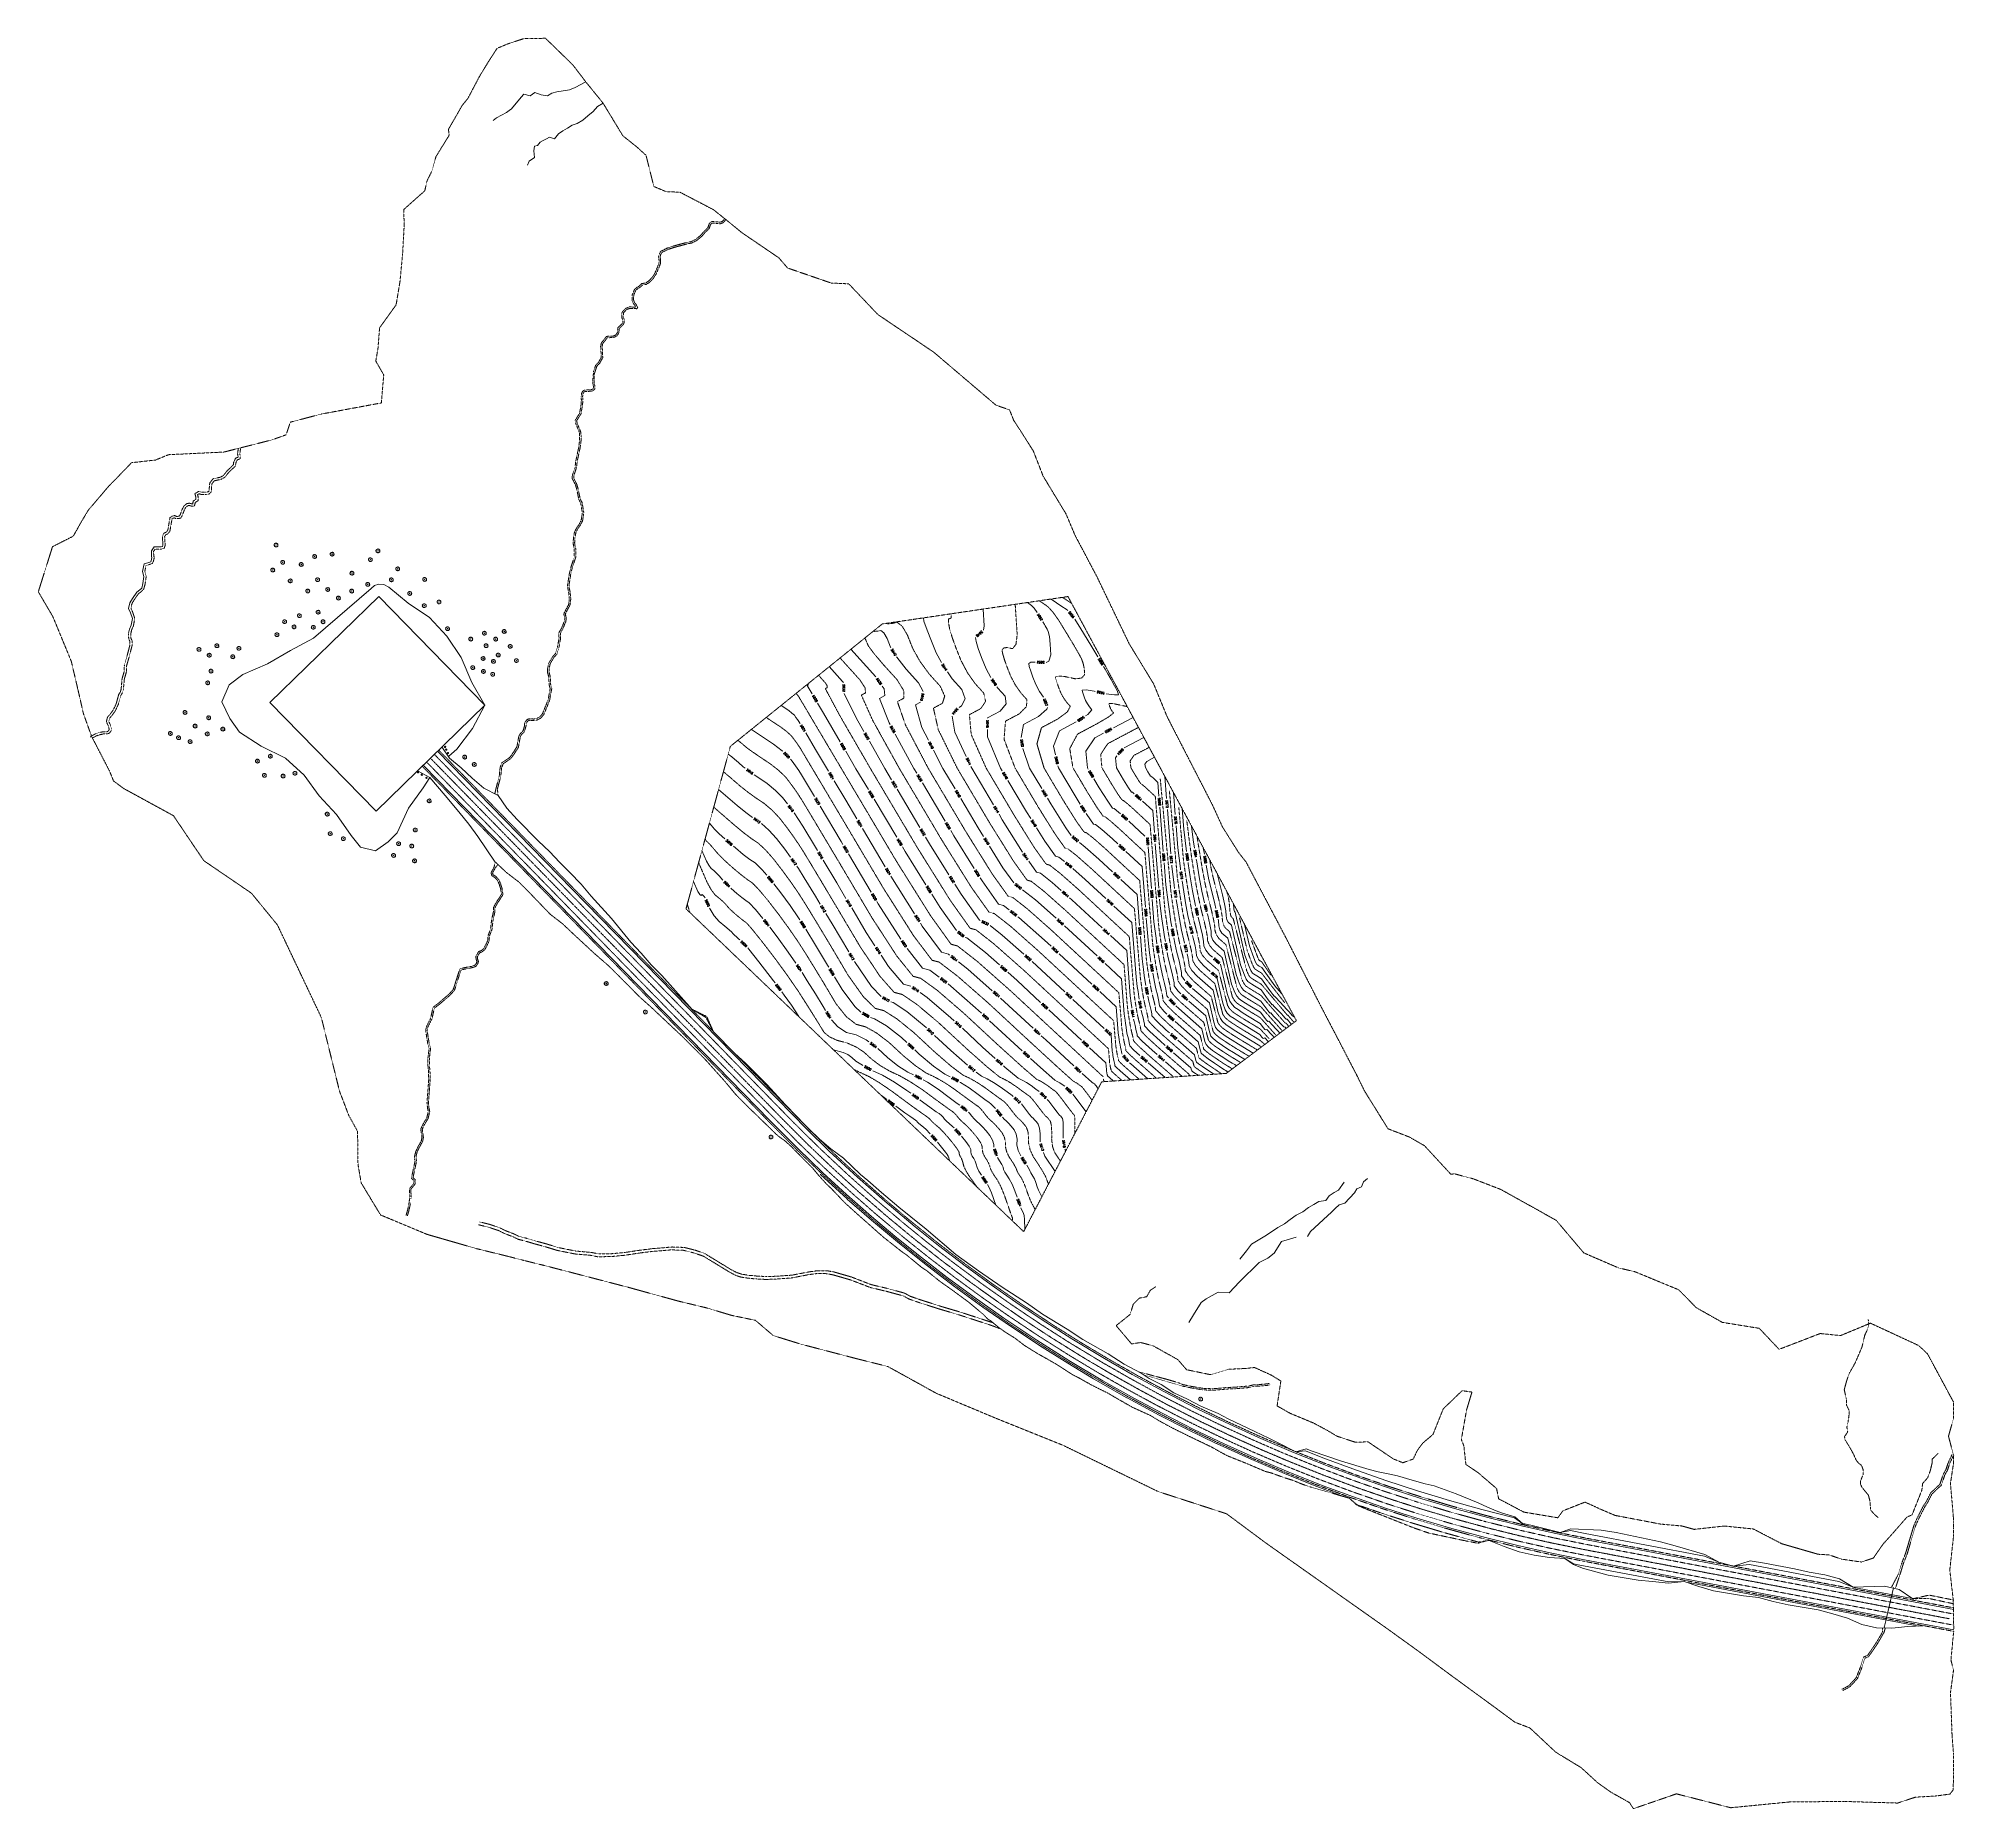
# Model space of a CAD drawing. Header units: feet. Extents: x 65934 to 70070, y 57218 to 61041.
import ezdxf
from ezdxf.enums import TextEntityAlignment as Align

# ---------------------------------------------------------------- set-up
doc = ezdxf.new("R2010")
doc.units = ezdxf.units.FT
doc.header["$MEASUREMENT"] = 0
for name, pattern in [('DASHED2', [0.375, 0.25, -0.125]), ('DASHEDX2', [1.5, 1, -0.5]), ('HIDDEN', [0.375, 0.25, -0.125]), ('PHANTOM2', [1.25, 0.625, -0.125, 0.125, -0.125, 0.125, -0.125])]:
    doc.linetypes.add(name, pattern=pattern)
for name, color, linetype, lineweight in [('Bollard_PLN_x', 9, 'Continuous', 0), ('Bottom-of-Ditch_PLN_x', 5, 'Continuous', 0), ('Building_PLN_x', 1, 'Continuous', 0), ('Centerline_PLN_x', 1, 'PHANTOM2', 0), ('Edge-of-Paved-Road_PLN_x', 5, 'DASHED2', 0), ('Guardrail-LT_PLN_x', 4, 'FENCELINE1', 0), ('Guardrail-RT_PLN_x', 4, 'FENCELINE1', 0), ('Laneline_PLN_x', 2, 'DASHED2', 0), ('Natural-Drainage_PLN_x', 5, 'HIDDEN', 0), ('Pipe_PLN_x', 120, 'DASHEDX2', 0), ('River_PLN_x', 5, 'Continuous', 0), ('Shoulder_PLN_x', 7, 'Continuous', 0), ('Surface-Existing-Annotation', 3, 'DASHED2', 0), ('Surface-Existing-Contours-Major', 3, 'Continuous', 0), ('Surface-Existing-Perimeter', 3, 'DASHED2', 0), ('Surface-Finished-Contours-Minor', 6, 'DASHED2', 13), ('Toe_PLN_x', 2, 'Continuous', 0), ('Top-of-Ditch_PLN_x', 62, 'DASHED2', 0), ('Top_PLN_x', 30, 'Continuous', 0), ('Tree-Line_PLN_x', 62, 'HIDDEN', 0), ('Tree_PLN_x', 62, 'Continuous', 0)]:
    doc.layers.add(name, color=color, linetype=linetype, lineweight=lineweight)
doc.styles.get("Standard").update_dxf_attribs({"font": 'simplex.shx'})
doc.linetypes.add('FENCELINE1', pattern='A,0.25,-0.1,[133,ltypeshp.shx,S=0.1,R=0,X=-0.1,Y=0],-0.1,1', length=1.45)

# ---------------------------------------------------------------- blocks, each defined once
blk = doc.blocks.new('TREE-D')
at = {"layer": 'Tree_PLN_x', "linetype": 'Continuous'}
blk.add_lwpolyline([(-3.4, 0.2, 1.158218), (-3.2, -1.4, 1.170054), (-2.1, -2.6, 1.101781), (-0.7, -3.4, 1.072634), (1, -3.2, 1.180778), (2.4, -2.5, 1.70845), (3.2, -1.1, 0.989775), (3.4, 0.7, 1.085957), (2.7, 2.2, 1.005407), (1.4, 3.1, 1.020594), (-0.2, 3.5, 0.925491), (-1.8, 2.9, 1.150965), (-3, 1.8, 1.269159)], format="xyb", close=True, dxfattribs=at)
at = {"layer": 'Tree_PLN_x'}
blk.add_circle((0, 0), 0.535, dxfattribs=at)
blk = doc.blocks.new('BOLL')
at = {"layer": 'Bollard_PLN_x', "linetype": 'Continuous', "lineweight": 0}
blk.add_circle((0, 0), 1.44, dxfattribs=at)

msp = doc.modelspace()

# ---------------------------------------------------------------- linework, layer by layer
at = {"layer": 'Bottom-of-Ditch_PLN_x'}
msp.add_polyline3d([(69562.9, 57749.9, 5638.5), (69532, 57763.4, 5637.7), (69274.3, 57812.3, 5635.2), (69242.4, 57818.6, 5634.9), (69220.3, 57813.9, 5635.9)], dxfattribs=at)
at = {"layer": 'Building_PLN_x', "elevation": 5602.8}
msp.add_lwpolyline([(66434.2, 59606.6), (66669.1, 59835.6), (66898.1, 59600.8), (66663.3, 59371.7)], close=True, dxfattribs=at)
at = {"layer": 'Centerline_PLN_x'}
msp.add_polyline3d([(70059.9, 57628, 5646.4), (69274.1, 57776.9, 5638.7), (69203.4, 57791.2, 5638.1), (69133, 57807, 5637.4), (69069.3, 57822.7, 5636.7), (68990.1, 57844.2, 5635.8), (68917.8, 57865.6, 5634.6), (68852.2, 57886.7, 5633.4), (68783.9, 57910.2, 5631.8), (68713.2, 57936.4, 5630), (68636.9, 57966.7, 5627.8), (68576.5, 57992.3, 5625.8), (68507.7, 58023.3, 5623.2), (68445.5, 58052.9, 5620.7), (68372.3, 58089.9, 5617.7), (68314.4, 58120.8, 5615.3), (68248.6, 58157.7, 5612.5), (68189.3, 58192.7, 5609.9), (68119.6, 58236.1, 5606.9), (68062, 58273.8, 5604.4), (68007.8, 58310.8, 5602), (67946.5, 58354.8, 5599.6), (67881, 58404.1, 5597.4), (67824.4, 58448.9, 5595.8), (67766.2, 58497, 5594.6), (67704.3, 58550.8, 5593.7), (67651, 58599.4, 5593.3), (67596.4, 58651.5, 5593.3), (67538.4, 58709.5, 5593.7), (67112.3, 59146.3, 5598.8), (66780.7, 59486.2, 5602.8)], dxfattribs=at)
at = {"layer": 'Edge-of-Paved-Road_PLN_x'}
for points in [[(70069.9, 57651.4, 5644.7), (69278.8, 57801.4, 5637), (69208, 57815.7, 5636.3), (69137.6, 57831.5, 5635.6), (69058, 57851.4, 5634.8), (68985.3, 57871.5, 5633.9), (68919.3, 57891.3, 5632.8), (68850.6, 57913.5, 5631.4), (68782.3, 57937.3, 5629.9), (68708.7, 57964.8, 5627.9), (68644.8, 57990.5, 5626), (68569.4, 58022.7, 5623.4), (68500.5, 58054.2, 5620.8), (68438.7, 58084.1, 5618.2), (68380.2, 58113.9, 5615.8), (68310.9, 58151.1, 5612.9), (68248.1, 58186.8, 5610.2), (68185.5, 58224.2, 5607.5), (68127.8, 58260.4, 5604.9), (68062.1, 58303.8, 5602), (67994.8, 58350.6, 5599.1), (67939.1, 58391.3, 5597), (67879.2, 58437.1, 5595.1), (67814.8, 58488.9, 5593.5), (67760.1, 58535.1, 5592.5), (67705.9, 58582.9, 5591.8), (67657.7, 58627.3, 5591.5), (67600.5, 58682.4, 5591.6), (67215.7, 59076, 5596.1), (66798.6, 59503.7, 5601.1)], [(70069.9, 57600.7, 5644.8), (69269.5, 57752.4, 5637), (69195.5, 57767.4, 5636.3), (69125.1, 57783.2, 5635.6), (69045.6, 57803.1, 5634.8), (68972.8, 57823.2, 5633.9), (68903.7, 57843.9, 5632.8), (68838.1, 57865.1, 5631.5), (68763.7, 57891, 5629.8), (68690, 57918.6, 5627.9), (68626.1, 57944.2, 5626), (68550.6, 57976.5, 5623.5), (68479, 58009.2, 5620.8), (68417, 58039.2, 5618.3), (68355.6, 58070.5, 5615.7), (68286.3, 58107.8, 5612.9), (68214.1, 58148.9, 5609.8), (68158.8, 58182.1, 5607.5), (68103.2, 58217, 5605.1), (68034.7, 58262.1, 5602), (67975.4, 58303.2, 5599.5), (67911.7, 58349.5, 5597.1), (67849.1, 58397.3, 5595.2), (67795.3, 58440.4, 5593.8), (67734.9, 58490.9, 5592.6), (67682.8, 58536.6, 5591.9), (67625.1, 58589.5, 5591.6), (67575.3, 58637.2, 5591.6), (67519.7, 58692.9, 5592), (66960.7, 59266, 5598.7), (66762.9, 59468.8, 5601.1)]]:
    msp.add_polyline3d(points, dxfattribs=at)
at = {"layer": 'Guardrail-LT_PLN_x'}
for points in [[(68754.5, 57891.2, 5629.4), (68689, 57915.8, 5627.7), (68688.9, 57915.8, 5627.7), (68625, 57941.5, 5625.8), (68624.9, 57941.5, 5625.8), (68549.5, 57973.7, 5623.3), (68549.4, 57973.7, 5623.3), (68477.8, 58006.4, 5620.6), (68477.7, 58006.5, 5620.6), (68415.7, 58036.5, 5618.1), (68415.6, 58036.5, 5618.1), (68354.3, 58067.8, 5615.6), (68354.2, 58067.8, 5615.6), (68284.9, 58105.1, 5612.7), (68284.8, 58105.2, 5612.7), (68212.6, 58146.3, 5609.6), (68212.6, 58146.3, 5609.6), (68157.2, 58179.6, 5607.3), (68157.2, 58179.6, 5607.3), (68101.6, 58214.5, 5604.9), (68101.5, 58214.5, 5604.9), (68033, 58259.6, 5601.9), (68033, 58259.7, 5601.9), (67973.6, 58300.8, 5599.3), (67973.6, 58300.8, 5599.3), (67909.9, 58347.1, 5596.9), (67909.8, 58347.1, 5596.9), (67847.3, 58395, 5595), (67847.2, 58395, 5595), (67793.4, 58438, 5593.6), (67793.4, 58438, 5593.6), (67793.4, 58438.1, 5593.6), (67733, 58488.6, 5592.4), (67733, 58488.7, 5592.4), (67680.8, 58534.3, 5591.7), (67680.8, 58534.4, 5591.7), (67623, 58587.3, 5591.4), (67623, 58587.4, 5591.4), (67622.6, 58587.7, 5591.4)], [(69994.8, 57611.9, 5643.9), (69496.9, 57706.3, 5639)]]:
    msp.add_polyline3d(points, dxfattribs=at)
at = {"layer": 'Guardrail-RT_PLN_x'}
msp.add_polyline3d([(69980.4, 57671.5, 5643.6), (69854.3, 57695.4, 5642.4)], dxfattribs=at)
at = {"layer": 'Laneline_PLN_x'}
for points in [[(70069.9, 57614, 5646.1), (69271.9, 57765.3, 5638.3), (69200.9, 57779.6, 5637.6), (69130.8, 57795.4, 5637), (69060.7, 57812.8, 5636.3), (68987.9, 57832.5, 5635.4), (68912.4, 57854.9, 5634.2), (68846.8, 57876, 5632.9), (68769.3, 57902.9, 5631.2), (68695.6, 57930.5, 5629.2), (68631.6, 57956.1, 5627.3), (68556, 57988.4, 5624.8), (68484.6, 58021.1, 5622.1), (68422.6, 58051.1, 5619.6), (68348.8, 58088.9, 5616.5), (68279.9, 58126.3, 5613.6), (68220.6, 58160.3, 5611.1), (68161.6, 58195.8, 5608.6), (68095, 58237.9, 5605.7), (68026.4, 58283.7, 5602.7), (67973, 58321, 5600.4), (67914.7, 58363.6, 5598.3), (67857.4, 58407.5, 5596.5), (67806.2, 58448.4, 5595.2), (67743.3, 58501.1, 5593.9), (67691.4, 58546.5, 5593.2), (67633.4, 58599.7, 5592.9), (67574.3, 58656.6, 5592.9), (67193.6, 59046, 5597.3), (66772.3, 59478, 5602.4)], [(70069.9, 57638.1, 5646), (69276.3, 57788.5, 5638.3), (69205.6, 57802.8, 5637.6), (69135.2, 57818.6, 5636.9), (69055.6, 57838.5, 5636.1), (68982.8, 57858.5, 5635.2), (68913.7, 57879.3, 5634.1), (68835.7, 57904.7, 5632.5), (68764.6, 57929.8, 5630.8), (68699.9, 57954.2, 5629.1), (68621, 57986.1, 5626.7), (68551.8, 58016.2, 5624.3), (68489.2, 58045, 5621.9), (68424.3, 58076.6, 5619.2), (68359.8, 58109.7, 5616.5), (68291, 58147.2, 5613.6), (68231.2, 58181.5, 5611.1), (68161, 58223.9, 5608), (68094.7, 58266.3, 5605.1), (68037.5, 58304.7, 5602.6), (67970.4, 58351.9, 5599.8), (67907.2, 58398.9, 5597.6), (67855.4, 58439.1, 5596), (67801.9, 58482.5, 5594.7), (67741.9, 58533.5, 5593.7), (67680.7, 58588.1, 5593), (67620.9, 58644.2, 5592.8), (67564.8, 58699.5, 5593.1), (66994.3, 59284.2, 5600), (66789.2, 59494.5, 5602.4)]]:
    msp.add_polyline3d(points, dxfattribs=at)
at = {"layer": 'Natural-Drainage_PLN_x'}
for points in [[(66919.8, 59409.8, 5586.1), (66922.1, 59420.3, 5586.6), (66929.3, 59448.2, 5587.9), (66931.2, 59466.4, 5588.8), (66935.2, 59476.6, 5589.4), (66939.3, 59479.1, 5589.6), (66952.2, 59488.1, 5590.3), (66957.6, 59495.6, 5590.5), (66967.4, 59510.9, 5591.3), (66971.6, 59534.2, 5592.8), (66974.8, 59539.4, 5593.2), (66979.8, 59543.8, 5593.4), (66981.2, 59547.1, 5593.7), (66983.8, 59555.9, 5593.9), (66984.2, 59563.1, 5594.2), (66989.5, 59569.8, 5594.6), (66995.3, 59571.6, 5595.2), (67003.5, 59570.7, 5595.8), (67009.1, 59571.5, 5596), (67016.6, 59575.2, 5596.5), (67022.5, 59582, 5597.1), (67034.7, 59611.9, 5597.6), (67039.2, 59636.5, 5598.9), (67037.1, 59644.5, 5599.2), (67036.1, 59662.1, 5600.1), (67033.3, 59671.7, 5600.1), (67033.7, 59679, 5600.8), (67035.8, 59691, 5601.1), (67045, 59706, 5602), (67050.8, 59712.4, 5602.4), (67055, 59726.3, 5603.2), (67058.4, 59745.1, 5604.1), (67057.8, 59756.7, 5604.7), (67064, 59767.6, 5604.4), (67069.7, 59781.4, 5605.2), (67070.8, 59787.9, 5605.4), (67068.6, 59798, 5605.9), (67075.4, 59811.4, 5606.6), (67078.8, 59816.9, 5606.9), (67080.2, 59824.8, 5607), (67080.4, 59830.9, 5607.1), (67079.1, 59844.8, 5607.7), (67077.3, 59853.3, 5608.2), (67076.9, 59860.5, 5608.5), (67080.4, 59883.5, 5609.8), (67083.7, 59897.6, 5610.6), (67091.4, 59920.7, 5612.1), (67091.3, 59938, 5613.1), (67088.9, 59949.7, 5613.7), (67089.4, 59960.9, 5614.1), (67091.7, 59974.5, 5614.8), (67096.3, 59983.5, 5615.3), (67101.7, 59991.3, 5616.2), (67106.1, 59999.6, 5616.8), (67108.2, 60011.6, 5617.4), (67108.5, 60017.6, 5617.6), (67105.2, 60037.1, 5618.9), (67101.1, 60044.9, 5619.4), (67096.4, 60067.7, 5620.5), (67093.7, 60076.7, 5620.9), (67086.9, 60090, 5621.7), (67087.1, 60096.5, 5622.1), (67092.9, 60114.3, 5623), (67094.6, 60128.2, 5623.5), (67100.8, 60157.1, 5624.5), (67102.8, 60173.1, 5625.8), (67102.9, 60182.5, 5626.8), (67102, 60190.5, 5627.2), (67094.5, 60208.6, 5628.2), (67092.9, 60215.3, 5628.4), (67102.8, 60231, 5629.5), (67106.1, 60250.5, 5630.5), (67106.6, 60260.3, 5631.1), (67106, 60266.9, 5631.5), (67107.2, 60274.2, 5632), (67109.5, 60278.8, 5632.4), (67112.9, 60281.1, 5632.7), (67126.6, 60281.7, 5632.9), (67129.5, 60282.4, 5633.2), (67132.4, 60284.6, 5633.4), (67132.6, 60289.3, 5633.5), (67131, 60299, 5634), (67133.1, 60321.7, 5635.1), (67137.4, 60334.7, 5635.9), (67143.7, 60341.1, 5636.1), (67149.5, 60351.7, 5636.9), (67148.7, 60368.8, 5637.2), (67148.2, 60375.7, 5637.6), (67149.9, 60383.2, 5638.2), (67161, 60397.1, 5639.2), (67175.6, 60397.9, 5639.9), (67180.5, 60399.9, 5640), (67184.1, 60404.7, 5640.4), (67185.6, 60415.9, 5641.3), (67194.9, 60425, 5642.1), (67196, 60429.2, 5642.3), (67196, 60432.9, 5642.6), (67193.7, 60438.4, 5642.7), (67194.4, 60449.3, 5643.3), (67202.2, 60457.4, 5643.9), (67210, 60460.7, 5644.5), (67224.1, 60460.3, 5645.7), (67222.7, 60463.3, 5646), (67218.2, 60468.9, 5646.1), (67215.9, 60475.8, 5646.4), (67216.5, 60487.1, 5647.1), (67221.3, 60498.3, 5647.5), (67227.2, 60503.4, 5647.6), (67231.6, 60505.7, 5647.6), (67236.6, 60510.9, 5648), (67245.6, 60512.5, 5648.4), (67252.1, 60516.7, 5648.5), (67259.7, 60524.8, 5649.1), (67264.8, 60532.6, 5649.3), (67271.4, 60547.8, 5650.2), (67274.2, 60555.9, 5650.8), (67274.4, 60561.6, 5651.1), (67273.2, 60569.7, 5651.6), (67275.3, 60576.3, 5651.8), (67278, 60580.8, 5652), (67291.3, 60587.4, 5652.6), (67306.1, 60592.4, 5652.8), (67334.3, 60600, 5654.1), (67344.1, 60601.8, 5654.2), (67353.6, 60606.7, 5654.8), (67364.4, 60615.5, 5655.7), (67370.6, 60622.9, 5656.4), (67379.7, 60631.8, 5657.9), (67382.9, 60640.8, 5658.6), (67388.1, 60645.1, 5659.2), (67401.3, 60644.3, 5660.1), (67406, 60643.5, 5660.5), (67411.4, 60645.6, 5660.9), (67415.6, 60651.1, 5661.5)], [(67066.9, 59766.4, 5604.5), (67072.7, 59780.5, 5605.3), (67074, 59788, 5605.5), (67071.9, 59797.6, 5606), (67078.2, 59809.9, 5606.7), (67081.8, 59815.8, 5607), (67083.3, 59824.4, 5607.1), (67083.6, 59831, 5607.2), (67082.2, 59845.3, 5607.9), (67080.4, 59853.7, 5608.3), (67080, 59860.3, 5608.7), (67083.5, 59882.9, 5609.9), (67086.7, 59896.7, 5610.7), (67094.5, 59920.2, 5612.2), (67094.4, 59938.3, 5613.3), (67092, 59949.9, 5613.8), (67092.5, 59960.6, 5614.2), (67094.7, 59973.5, 5614.9), (67099, 59981.9, 5615.4), (67104.4, 59989.6, 5616.3), (67109.1, 59998.6, 5616.9), (67111.3, 60011.3, 5617.5), (67111.6, 60017.8, 5617.8), (67108.3, 60038, 5619.1), (67104.1, 60046, 5619.6), (67099.4, 60068.4, 5620.7), (67096.6, 60077.9, 5621.1), (67090.1, 60090.7, 5621.8), (67090.2, 60096, 5622.2), (67095.9, 60113.6, 5623.1), (67097.7, 60127.7, 5623.6), (67103.9, 60156.6, 5624.7), (67106, 60172.8, 5626), (67106, 60182.7, 5626.9), (67105, 60191.3, 5627.3), (67097.5, 60209.6, 5628.4), (67096.3, 60214.7, 5628.5), (67105.8, 60229.8, 5629.6), (67109.2, 60250.1, 5630.6), (67109.8, 60260.3, 5631.3), (67109.2, 60266.8, 5631.6), (67110.2, 60273.3, 5632.1), (67111.9, 60276.7, 5632.4), (67113.9, 60278, 5632.6), (67127, 60278.6, 5632.8), (67130.9, 60279.5, 5633.1), (67135.4, 60283, 5633.5), (67135.7, 60289.5, 5633.7), (67134.1, 60299.2, 5634.1), (67134.2, 60316.3, 5637.5), (67134.6, 60316.2, 5634.9), (67140.1, 60333, 5635.9), (67146.3, 60339.2, 5636.2), (67152.7, 60351, 5637), (67151.9, 60369, 5637.4), (67151.3, 60375.5, 5637.8), (67152.8, 60381.8, 5638.2), (67162.6, 60394, 5639.1), (67176.3, 60394.8, 5639.8), (67182.4, 60397.3, 5640), (67187.1, 60403.4, 5640.5), (67188.6, 60414.4, 5641.4), (67197.7, 60423.4, 5642.1), (67199.2, 60428.8, 5642.4), (67199, 60434.1, 5642.8), (67197, 60438.9, 5642.9), (67197.5, 60447.9, 5643.5), (67204.1, 60454.7, 5644), (67210.6, 60457.4, 5644.5), (67226.4, 60456.9, 5645.8), (67228.2, 60459, 5645.9), (67225.5, 60465, 5646.2), (67221.1, 60470.5, 5646.3), (67219.2, 60476.2, 5646.6), (67219.7, 60486.4, 5647.3), (67224, 60496.3, 5647.6), (67229, 60500.7, 5647.6), (67233.6, 60503, 5647.6), (67238.2, 60507.8, 5648), (67246.8, 60509.4, 5648.4), (67254.2, 60514.2, 5648.6), (67262.3, 60522.8, 5649.2), (67267.7, 60531, 5649.5), (67274.5, 60546.6, 5650.4), (67277.5, 60555.3, 5651), (67277.6, 60561.8, 5651.3), (67276.5, 60569.4, 5651.8), (67278.3, 60575, 5652), (67280.3, 60578.3, 5652.1), (67292.6, 60584.4, 5652.6), (67307.1, 60589.3, 5652.8), (67335.1, 60596.8, 5654.1), (67345.1, 60598.7, 5654.2), (67355.4, 60604, 5654.8), (67366.7, 60613.2, 5655.8), (67373, 60620.7, 5656.5), (67382.5, 60630, 5658), (67385.6, 60638.9, 5658.7), (67389.2, 60641.8, 5659.2), (67400.9, 60641, 5660), (67406.3, 60640.2, 5660.5), (67413.4, 60642.9, 5660.9), (67418.4, 60649.5, 5661.7)], [(66050.5, 59529.3, 5568.2), (66058.7, 59534.2, 5568.7), (66065.2, 59536.5, 5569), (66074.2, 59538.5, 5569.4), (66083.4, 59538.7, 5569.6), (66087.5, 59540.5, 5569.9), (66091.5, 59545.7, 5569.8), (66092, 59548.9, 5569.9), (66089.7, 59557.7, 5570.2), (66086, 59565.5, 5570.8), (66087.8, 59572.7, 5570.8), (66093, 59578.3, 5571), (66100.1, 59588.3, 5571.3), (66106.5, 59601.8, 5571.7), (66112.1, 59621.9, 5572.4), (66115.6, 59627.4, 5572.8), (66117.6, 59634.5, 5573.3), (66119.6, 59656.8, 5574.4), (66124.1, 59672.4, 5574.6), (66124.6, 59686, 5575.6), (66130.2, 59705.5, 5576.3), (66136.3, 59729.1, 5577.8), (66136.6, 59739.4, 5578.2), (66133.9, 59745.3, 5578.4), (66133.6, 59755, 5578.5), (66135.4, 59763, 5579), (66139.2, 59771.8, 5579.4), (66142.3, 59787.9, 5579.6), (66137.7, 59801.5, 5580.2), (66134.1, 59809.8, 5580.4), (66135.9, 59819.7, 5580.8), (66141.3, 59828.6, 5581.7), (66150.1, 59841.5, 5583.1), (66156, 59845.8, 5583.5), (66161.5, 59851.1, 5584), (66164.6, 59862.6, 5584.7), (66166.9, 59879, 5585.9), (66163.9, 59889.6, 5586.2), (66166.5, 59902.3, 5586.4), (66171.7, 59903.8, 5586.5), (66179.9, 59906.6, 5586.9), (66182.2, 59910.5, 5587.3), (66184.4, 59919.9, 5587.7), (66183.1, 59923, 5587.9), (66182.9, 59932.8, 5588.9), (66186.3, 59937.7, 5589.1), (66200, 59937.9, 5589.6), (66205.9, 59939.6, 5590), (66207.8, 59945.7, 5590.5), (66206.7, 59964.9, 5591.4), (66209, 59968.5, 5591.6), (66211.9, 59969.7, 5591.7), (66214.5, 59971.5, 5592), (66218.1, 59976.6, 5592.4), (66222.6, 60002.7, 5592.5), (66225.3, 60004.6, 5592.6), (66228.1, 60005.1, 5592.9), (66230.9, 60003.6, 5593.3), (66234.6, 60003.5, 5593.4), (66241, 60004.6, 5593.5), (66244.2, 60009, 5593.8), (66249.3, 60022.3, 5594.3), (66252.3, 60028, 5594.4), (66256.6, 60031.4, 5594.6), (66259.6, 60031.9, 5595), (66264.2, 60030.8, 5594.9), (66270.6, 60030.8, 5595.1), (66271.8, 60033.5, 5595.1), (66272.8, 60038.5, 5595.2), (66279.1, 60042.2, 5595.8), (66279.3, 60049.7, 5596), (66277.7, 60055.2, 5596), (66280.9, 60057.2, 5596.2), (66286.1, 60055.6, 5596.4), (66294.5, 60055.6, 5596.8), (66303, 60056.8, 5597.1), (66307.2, 60061, 5597.3), (66308.8, 60078.7, 5597.9), (66313.8, 60085.2, 5598.1), (66328.4, 60088.3, 5598.7), (66336.4, 60092.6, 5599.2), (66345.3, 60103.6, 5599.7), (66359.6, 60117.2, 5600.3), (66360.4, 60123.6, 5600.7), (66363.6, 60130.4, 5601), (66370, 60132.9, 5601.4), (66370, 60138.1, 5601.8), (66369.1, 60143.5, 5602.2), (66370.9, 60156.5, 5602.4)], [(66202.6, 59967.4, 5591.5), (66205.6, 59972.4, 5591.8), (66209.5, 59974, 5592), (66211, 59975, 5592.2), (66213.6, 59978.5, 5592.6), (66218.2, 60005.6, 5592.7), (66223.4, 60009.1, 5592.9), (66228.8, 60010.2, 5593.2), (66232.2, 60008.4, 5593.6), (66234.2, 60008.3, 5593.7), (66238.3, 60009, 5593.7), (66240, 60011.3, 5594), (66244.9, 60024.3, 5594.4), (66248.5, 60031.1, 5594.7), (66254.5, 60035.9, 5594.9), (66259.8, 60036.9, 5595.3), (66264.8, 60035.7, 5595.2), (66267.5, 60035.7, 5595.4), (66267.2, 60035, 5595.2), (66268.5, 60041.5, 5595.4), (66274.3, 60045, 5596), (66274.4, 60049.1, 5595.9), (66272.1, 60057.4, 5596.1), (66280.2, 60062.4, 5596.5), (66286.8, 60060.5, 5596.7), (66294.2, 60060.5, 5597.1), (66300.7, 60061.3, 5597.4), (66302.5, 60063.2, 5597.5), (66304.1, 60080.5, 5598.1), (66311.1, 60089.6, 5598.4), (66326.8, 60092.9, 5599), (66333.3, 60096.4, 5599.4), (66341.8, 60106.9, 5600), (66355, 60119.5, 5600.5), (66355.7, 60125, 5600.8), (66360, 60134.2, 5601.2), (66365.2, 60136.2, 5601.6), (66365.2, 60137.8, 5601.8), (66364.2, 60143.5, 5602.2), (66365.8, 60155.2, 5602.4)], [(67066.9, 59766.4, 5605.1), (67061.2, 59756, 5604.7), (67061.7, 59744.9, 5604.2), (67058.2, 59725.5, 5603.3), (67053.7, 59710.8, 5602.4), (67047.6, 59704.1, 5602), (67039, 59689.8, 5601.1), (67037, 59678.6, 5600.9), (67036.6, 59672.1, 5600.2), (67039.4, 59662.7, 5600.2), (67040.3, 59645, 5599.3), (67042.6, 59636.6, 5599), (67037.9, 59610.9, 5597.7), (67025.4, 59580.2, 5597.2), (67018.7, 59572.5, 5596.5), (67010.1, 59568.3, 5595.9), (67003.5, 59567.3, 5595.7), (66995.7, 59568.3, 5595.1), (66991.4, 59567, 5594.5), (66987.4, 59561.9, 5594.3), (66987, 59555.4, 5594), (66984.3, 59545.9, 5593.7), (66982.5, 59541.8, 5593.4), (66977.4, 59537.3, 5593.2), (66974.8, 59533, 5592.8), (66970.6, 59509.7, 5591.4), (66960.3, 59493.7, 5590.5), (66954.5, 59485.8, 5590.3), (66941.1, 59476.3, 5589.6), (66937.9, 59474.4, 5589.4), (66934.4, 59465.6, 5588.9), (66932.6, 59447.7, 5588), (66925.4, 59420, 5586.7), (66926.5, 59406, 5586.2)], [(66128.8, 59754.9, 5578.5), (66129.1, 59744.2, 5578.3), (66131.7, 59738.4, 5578.2), (66131.5, 59729.8, 5577.9), (66125.5, 59706.8, 5576.4), (66119.7, 59686.8, 5575.6), (66119.3, 59673.1, 5574.7), (66114.8, 59657.7, 5574.5), (66112.8, 59635.3, 5573.3), (66111.1, 59629.4, 5573), (66107.6, 59623.9, 5572.5), (66102, 59603.5, 5571.8), (66095.9, 59590.8, 5571.4), (66089.2, 59581.4, 5571.2), (66083.4, 59575, 5571), (66080.9, 59565, 5570.8), (66085.1, 59556, 5570.1), (66087.1, 59548.6, 5569.9), (66086.9, 59547.7, 5569.9), (66084.4, 59544.4, 5570.1), (66082.3, 59543.5, 5569.9), (66073.7, 59543.3, 5569.7), (66063.8, 59541.1, 5569.3), (66056.6, 59538.6, 5569), (66047, 59532.8, 5568.5), (66046.4, 59531.9, 5568.4)], [(66920.8, 59262, 5580.8), (66917.9, 59250.6, 5579.2), (66911.5, 59238.8, 5578.6), (66913.5, 59232, 5578.5), (66919.6, 59228.8, 5578.1), (66925.5, 59222.3, 5577.6), (66929.3, 59214, 5577.1), (66932.4, 59203.6, 5576.4), (66934, 59192.2, 5575.7), (66922.3, 59174.1, 5574.5), (66916.8, 59164, 5574.1), (66916.8, 59155.4, 5573.3), (66912.7, 59136.3, 5572.6), (66910.4, 59116.9, 5572.2), (66905.4, 59103.7, 5571.9), (66904.1, 59091.9, 5571.7), (66896.1, 59075.1, 5571), (66890.2, 59070.5, 5570.8), (66884.7, 59068.6, 5570.4), (66878.6, 59057.8, 5569.4), (66879.6, 59051.2, 5569.2), (66881, 59047, 5569), (66880, 59043.7, 5568.9), (66877.1, 59039.4, 5568.5), (66869.4, 59036.8, 5568.3), (66850.2, 59033, 5567.3), (66844.4, 59031.3, 5566.8), (66836.9, 59008.8, 5565.9), (66832.1, 58993.2, 5565.2), (66829.6, 58986.3, 5565), (66820, 58976, 5564.6), (66797.8, 58957, 5563), (66786.2, 58948.2, 5561.9), (66781, 58924.1, 5560.5), (66772, 58906.4, 5559.4), (66770.4, 58898.3, 5559), (66775.1, 58868.6, 5557.6), (66777.9, 58859.7, 5557.5), (66775.3, 58839.2, 5557), (66775.3, 58822.5, 5556.4), (66776.5, 58809.4, 5555.6), (66777, 58791.9, 5554.9), (66773.2, 58742.1, 5552.4), (66774.4, 58730.6, 5551.4), (66775.9, 58723.2, 5550.8), (66772.9, 58709.7, 5550.7), (66763.7, 58694.3, 5550.1), (66759.8, 58685.4, 5549.5), (66762.4, 58667.7, 5548.8), (66760.9, 58659.7, 5548.8), (66753.6, 58646.7, 5548.7), (66749.2, 58637.4, 5548.5), (66746.6, 58627.3, 5548.4), (66746.6, 58619.9, 5548.2), (66747.6, 58616.6, 5547.8), (66739.6, 58579.1, 5547.2), (66744.7, 58574.5, 5547.2), (66745.7, 58574, 5546.8), (66744.4, 58567.5, 5546.6), (66735.7, 58557, 5546.2), (66735.2, 58549.5, 5545.9), (66736.1, 58542, 5545.8), (66734.8, 58527.2, 5545.6), (66731.5, 58511.1, 5545.3), (66728, 58498.9, 5544.6)], [(66926.4, 59256.8, 5580.9), (66920.7, 59249.3, 5579.7), (66914.8, 59238.4, 5579.2), (66916.1, 59234.2, 5579), (66921.6, 59231.3, 5578.5), (66928.2, 59224.1, 5578.1), (66932.2, 59215.1, 5577.6), (66935.5, 59204.2, 5577), (66937.2, 59191.4, 5576.3), (66925, 59172.5, 5575), (66919.9, 59163.1, 5574.7), (66919.9, 59155, 5573.9), (66915.8, 59135.8, 5573.1), (66913.5, 59116.1, 5572.8), (66908.4, 59103, 5572.5), (66907.2, 59091, 5572.2), (66898.6, 59073.1, 5571.4), (66891.7, 59067.7, 5571.1), (66886.8, 59066, 5570.8), (66881.9, 59057.1, 5570), (66882.6, 59051.9, 5569.7), (66884.3, 59047, 5569.6), (66882.8, 59042.3, 5569.4), (66879.1, 59036.7, 5568.9), (66870.2, 59033.8, 5568.5), (66850.9, 59029.9, 5567.4), (66846.8, 59028.7, 5567.2), (66839.8, 59007.9, 5566.4), (66835.1, 58992.2, 5565.7), (66832.3, 58984.7, 5565.4), (66822.2, 58973.7, 5565), (66799.7, 58954.5, 5563.4), (66789, 58946.4, 5562.4), (66783.9, 58923, 5561.1), (66775, 58905.4, 5559.9), (66773.5, 58898.2, 5559.6), (66778.1, 58869.3, 5558.2), (66781.1, 58859.9, 5558.1), (66778.4, 58839, 5557.5), (66778.5, 58822.6, 5557), (66779.7, 58809.5, 5556.1), (66780.1, 58791.8, 5555.5), (66776.4, 58742.1, 5552.9), (66777.5, 58731, 5552), (66779.1, 58723.2, 5551.4), (66775.8, 58708.6, 5551.3), (66766.5, 58692.9, 5550.6), (66763, 58684.9, 5550.1), (66765.5, 58667.7, 5549.4), (66763.9, 58658.6, 5549.4), (66756.4, 58645.3, 5549.2), (66752.1, 58636.3, 5549.1), (66749.7, 58626.9, 5549), (66749.7, 58620.4, 5548.8), (66750.8, 58616.7, 5548.4), (66743, 58580.2, 5547.8), (66746.5, 58577.1, 5547.6), (66749.2, 58575.7, 5547.5), (66747.2, 58566.1, 5547.2), (66738.7, 58555.8, 5546.8), (66738.3, 58549.6, 5546.5), (66739.2, 58542, 5546.4), (66738.6, 58534.4, 5546.3)], [(68764.6, 57888.4, 5628.6), (68781.6, 57874.1, 5628.6), (68836.3, 57855.3, 5629.8), (68901.9, 57834.2, 5631.1), (68971, 57813.5, 5632.2), (69043.7, 57793.4, 5633.1), (69066.5, 57797.1, 5634.7), (69043.1, 57790.8, 5635.5), (69015.3, 57796.2, 5636.9), (68936.3, 57813, 5640.6), (68904.1, 57824.1, 5638.9), (68834, 57851.9, 5633.3), (68800.4, 57865.1, 5631.1), (68781.3, 57873.2, 5630.3), (68764.6, 57888.4, 5628.6), (68683.4, 57911.7, 5622.7), (68663.4, 57918.4, 5621.5), (68642.7, 57926.9, 5621), (68623.7, 57932.8, 5619.4), (68594.9, 57943.2, 5617.7), (68583.4, 57946, 5616.2), (68544.2, 57962.7, 5614.6), (68502.1, 57979.6, 5612.1), (68484.2, 57989.1, 5612), (68467.1, 57998.8, 5612.2), (68449, 58007.5, 5611.5), (68413.2, 58024.7, 5609.9), (68381.6, 58040.4, 5608.5), (68354.3, 58055.3, 5607.9), (68336, 58066.5, 5607.9), (68297.2, 58084.2, 5604.7), (68265.8, 58102, 5603.6), (68243.2, 58115.3, 5603), (68207.5, 58133, 5600), (68178.6, 58149.3, 5598.4), (68167.6, 58154.7, 5597.4), (68131.8, 58177.8, 5596.4), (68091.8, 58200.5, 5593.5), (68063.9, 58217.7, 5591.9), (68043.1, 58233.7, 5592), (68023.6, 58245.8, 5590.7), (68007.4, 58257.1, 5590.1), (67991.6, 58270.3, 5590.5), (67983.3, 58275.7, 5589.9), (67975.1, 58284.6, 5591), (67942.4, 58312, 5591.5), (67908, 58337.2, 5590.3), (67878.6, 58358.1, 5588.8), (67853.1, 58378.9, 5588.5), (67841.3, 58386.7, 5587.5), (67808.7, 58413.6, 5587.2), (67798.5, 58420.6, 5586.3), (67758.5, 58452.2, 5584.9), (67698.4, 58505.4, 5584.7), (67674.2, 58527.5, 5584.7), (67649.4, 58553.7, 5586.1), (67635.2, 58567.5, 5586.3), (67619.8, 58584.4, 5587.3), (67606.5, 58600.3, 5588.7), (67560, 58647.4, 5589.6), (67546.6, 58659.6, 5589.2), (67530.3, 58671.3, 5587.5), (67462.4, 58737.3, 5586.8), (67439.3, 58760.7, 5586.9), (67418.5, 58786, 5588.8), (67374.7, 58834.9, 5591), (67328.5, 58881.5, 5591.2), (67256.8, 58948.9, 5589.6), (67232.3, 58970.7, 5588.6), (67186.2, 59017.4, 5588.9), (67162.7, 59040.3, 5588.7), (67135.4, 59063.9, 5587.2), (67089.7, 59106.2, 5585.9), (67065.9, 59128.8, 5585.4), (67039.7, 59148.9, 5583), (66994.2, 59196.2, 5583.8), (66971, 59219.3, 5583.8), (66944.6, 59239.5, 5581.3), (66920.8, 59262, 5580.8)], [(66737.9, 58526.7, 5546.2), (66734.5, 58510.4, 5545.9), (66730.9, 58498, 5545.2)], [(67995.1, 58267.2, 5589.7), (67923.3, 58290.6, 5586.7), (67882.3, 58302.7, 5584.9), (67835.2, 58317.8, 5583.1), (67816.1, 58324.5, 5582.5), (67804.1, 58331.2, 5582.1), (67766.7, 58341.3, 5580.6), (67732.5, 58349.4, 5579.3), (67689.6, 58365.9, 5578), (67651.8, 58376.8, 5576.9), (67637.5, 58379.3, 5576.4), (67615.2, 58379.3, 5575.8), (67599.7, 58377.2, 5575.4), (67560.9, 58369.8, 5574.4), (67528.3, 58367.5, 5573.5), (67507.2, 58366.8, 5573), (67485.7, 58367.9, 5572.3), (67469.3, 58369.4, 5571.6), (67453.1, 58371.9, 5571.1), (67442.2, 58375.4, 5570.7), (67429.1, 58382.3, 5570.3), (67372, 58417.1, 5567.6), (67351.5, 58424.1, 5567.1), (67328.9, 58429.7, 5566.8), (67302.4, 58430.7, 5565.8), (67260.5, 58427.1, 5565.4), (67234.1, 58423.9, 5564.9), (67202, 58419, 5564.1), (67174, 58416.3, 5563.6), (67144.3, 58415.7, 5563.5), (67127, 58419.1, 5562.8), (67094.3, 58421.9, 5561.9), (67055.7, 58429.7, 5560.5), (67030.7, 58437.5, 5559.3), (67005.3, 58444.3, 5558.5), (66989.6, 58449.1, 5557.4), (66971.5, 58453.7, 5556.4), (66961.9, 58458.6, 5555.6), (66943.5, 58465.6, 5554.5), (66930.4, 58472.2, 5553.6), (66906.6, 58480.1, 5552.5), (66886.4, 58484.9, 5551.3)], [(68008.9, 58254.8, 5588.9), (67993.1, 58261, 5588.9), (67921.3, 58284.4, 5585.9), (67880.3, 58296.5, 5584.1), (67833.3, 58311.6, 5582.3), (67814.1, 58318.3, 5581.6), (67802.1, 58325, 5581.2), (67764.7, 58335.1, 5579.8), (67730.5, 58343.2, 5578.4), (67687.6, 58359.7, 5577.2), (67649.8, 58370.6, 5576.1), (67635.5, 58373.1, 5575.6), (67613.3, 58373.1, 5574.9), (67597.7, 58371, 5574.5), (67558.9, 58363.6, 5573.6), (67526.3, 58361.3, 5572.7), (67505.2, 58360.6, 5572.1), (67483.7, 58361.7, 5571.5), (67467.3, 58363.2, 5570.8), (67451.1, 58365.7, 5570.3), (67440.2, 58369.2, 5569.9), (67427.1, 58376.1, 5569.5), (67370, 58410.9, 5566.8), (67349.5, 58417.9, 5566.2), (67327, 58423.5, 5566), (67300.4, 58424.5, 5565), (67258.5, 58420.9, 5564.5), (67232.2, 58417.7, 5564), (67200, 58412.8, 5563.3), (67172, 58410.1, 5562.8), (67142.3, 58409.5, 5562.6), (67125, 58412.9, 5562), (67092.3, 58415.7, 5561), (67053.7, 58423.5, 5559.6), (67028.7, 58431.3, 5558.5), (67003.3, 58438.1, 5557.7), (66987.7, 58442.9, 5556.6), (66969.5, 58447.5, 5555.6), (66959.9, 58452.4, 5554.7), (66941.5, 58459.4, 5553.7), (66928.4, 58466, 5552.8), (66904.6, 58473.9, 5551.6), (66884.4, 58478.7, 5550.4)], [(69885.4, 58274.2, 5682.8), (69886.7, 58263.3, 5682), (69883.5, 58252, 5681.1), (69878, 58240.4, 5680.4), (69871.8, 58214.4, 5679.1), (69857, 58179.9, 5677.6), (69844.5, 58158.1, 5676.4), (69838.5, 58140.7, 5675.6), (69833.6, 58122.4, 5674.6), (69838.2, 58102.4, 5673.8), (69838.7, 58088.5, 5673.1), (69843.9, 58078.3, 5672.1), (69844.3, 58070.7, 5671.6), (69842, 58053.5, 5670.3), (69839.2, 58041.7, 5669.3), (69841.1, 58031.4, 5668.6), (69834.2, 58021.2, 5667.7), (69835.2, 58014.4, 5667.2), (69843.9, 58000.8, 5666.3), (69853.5, 57983.6, 5664.7), (69859.4, 57970.2, 5663), (69864.6, 57963.8, 5661.9), (69871.1, 57958.8, 5661.4), (69874.6, 57949.2, 5661.1), (69874.5, 57939.6, 5660.5), (69868.9, 57926, 5659), (69868.6, 57918.8, 5658.8), (69871.5, 57912.2, 5658.3), (69885.8, 57894.6, 5656), (69888.9, 57882.9, 5655.6), (69890.3, 57869, 5655.2), (69890.7, 57862.5, 5653.7), (69899.3, 57852.7, 5652.6), (69907.2, 57846, 5650.9)], [(68310.4, 58161.2, 5607.5), (68342.1, 58152.5, 5610.2), (68370.6, 58145, 5611.6), (68395.9, 58137.5, 5613.2), (68405.9, 58133.4, 5613.7), (68424.9, 58129.5, 5615.1), (68448.6, 58125.4, 5616.7), (68469.8, 58124.5, 5618.1), (68503, 58127.4, 5620.1), (68518.9, 58128, 5620.9), (68548.4, 58130.5, 5622.7), (68557.8, 58133, 5623.3), (68568.1, 58133.2, 5624.1), (68577.4, 58134.3, 5624.7), (68587.4, 58135.1, 5625.7), (68593.4, 58136.3, 5626.1)], [(68323.4, 58153.7, 5608.8), (68332.7, 58151.1, 5608.8), (68404.9, 58130.2, 5613.6), (68424.3, 58126.3, 5615), (68448.2, 58122.2, 5616.6), (68469.9, 58121.3, 5618), (68503.2, 58124.1, 5620), (68519.1, 58124.7, 5620.8), (68549, 58127.2, 5622.6), (68558.3, 58129.7, 5623.2), (68568.3, 58130, 5624), (68577.7, 58131.1, 5624.6), (68587.8, 58131.8, 5625.6), (68594.1, 58133.1, 5626.1)], [(70066.7, 57983.2, 5649.8), (70058.3, 57965.3, 5648.6), (70053, 57949.7, 5647.2), (70047.6, 57940.4, 5646), (70040.1, 57918.1, 5644.6), (70032.5, 57911.6, 5644), (70028, 57906.8, 5643.6), (70020.3, 57900, 5642.7), (70011.2, 57881.9, 5641.2), (70004.1, 57870.9, 5640.3), (69990.4, 57843.8, 5637.9), (69983.9, 57829, 5636.9), (69973.4, 57794.2, 5633.9), (69966, 57769.2, 5632.5), (69957.7, 57747.8, 5631.7), (69950.5, 57724.3, 5630.7), (69936.1, 57696.7, 5630.3)], [(70069.9, 57981.7, 5650.8), (70061.7, 57963.8, 5649.7), (70056.3, 57948.1, 5648.3), (70050.8, 57938.8, 5647), (70043.2, 57915.9, 5645.6), (70035, 57908.9, 5644.9), (70030.5, 57904.1, 5644.5), (70023.2, 57897.6, 5643.7), (70014.3, 57880, 5642.2), (70007.2, 57869, 5641.3), (69993.6, 57842.1, 5638.9), (69987.3, 57827.7, 5638), (69976.9, 57793.1, 5635), (69969.5, 57767.9, 5633.6), (69961.1, 57746.6, 5632.8), (69953.9, 57723, 5631.8), (69944.2, 57694.3, 5631.4)], [(69916.1, 57607.3, 5629.1), (69916.4, 57599.5, 5628.9), (69903.3, 57577.1, 5628.2), (69889.2, 57556, 5627.1), (69883.7, 57548.6, 5626.2), (69875.2, 57545.2, 5625.4), (69868.7, 57524.1, 5624.4), (69859.3, 57500.4, 5623.1), (69843.1, 57483, 5622.2), (69828.7, 57475.6, 5621.6)], [(69922.4, 57608, 5629.3), (69919.4, 57598.2, 5629), (69906.1, 57575.3, 5628.3), (69891.9, 57554.1, 5627.2), (69885.8, 57545.9, 5626.2), (69877.9, 57542.7, 5625.5), (69871.9, 57523, 5624.5), (69862.1, 57498.6, 5623.2), (69845.1, 57480.3, 5622.2), (69830.2, 57472.7, 5621.6)]]:
    msp.add_polyline3d(points, dxfattribs=at)
at = {"layer": 'Pipe_PLN_x'}
msp.add_polyline3d([(69940.2, 57695.5, 5630.8), (69919.6, 57607.5, 5629.2)], dxfattribs=at)
at = {"layer": 'River_PLN_x'}
msp.add_polyline3d([(66128.9, 59756.1, 5578.6), (66130.7, 59764.5, 5579.1), (66134.6, 59773.2, 5579.5), (66137.3, 59787.6, 5579.6), (66133.2, 59799.8, 5580.1), (66129, 59809.3, 5580.4), (66131.4, 59821.5, 5581), (66137.2, 59831.2, 5581.9), (66146.6, 59844.9, 5583.3), (66152.9, 59849.5, 5583.8), (66157.2, 59853.7, 5584.2), (66159.9, 59863.6, 5584.8), (66162, 59878.6, 5585.9), (66158.9, 59889.4, 5586.2), (66162.4, 59906.1, 5586.7), (66170.3, 59908.4, 5586.8), (66176.7, 59910.6, 5587.2), (66177.7, 59912.3, 5587.4), (66179.3, 59919.5, 5587.7), (66178.3, 59922, 5587.9), (66178, 59934.3, 5589), (66183.8, 59942.4, 5589.5), (66199.3, 59942.7, 5589.9), (66202.1, 59943.5, 5590.2), (66202.9, 59946.3, 5590.6), (66201.9, 59964.6, 5591.4)], dxfattribs=at)
at = {"layer": 'Shoulder_PLN_x'}
for points in [[(70069.9, 57648.1, 5645.7), (69280.4, 57797.7, 5638), (69207.4, 57812.5, 5637.3), (69137, 57828.3, 5636.6), (69063.8, 57846.5, 5635.8), (68997.3, 57864.6, 5635), (68921.8, 57887.1, 5633.8), (68859.4, 57907.1, 5632.6), (68797.3, 57928.4, 5631.2), (68722.9, 57955.9, 5629.3), (68644.2, 57987.2, 5627), (68568.7, 58019.4, 5624.4), (68497.1, 58052.1, 5621.7), (68435.1, 58082.2, 5619.1), (68364.4, 58118.5, 5616.2), (68295.9, 58155.7, 5613.3), (68236.1, 58190, 5610.7), (68165.9, 58232.5, 5607.7), (68099.6, 58274.8, 5604.8), (68045.1, 58311.4, 5602.3), (67991.3, 58349, 5600), (67935.7, 58389.7, 5598), (67878.1, 58433.8, 5596.1), (67827.1, 58474.5, 5594.8), (67761.8, 58529.3, 5593.5), (67702.7, 58581.4, 5592.8), (67642, 58637.6, 5592.5), (67593.1, 58685.1, 5592.6), (67116.3, 59173.3, 5598.2), (66796.2, 59501.4, 5602.1)], [(70069.9, 57604, 5645.7), (69272.4, 57755.2, 5638), (69198.9, 57770, 5637.3), (69128.6, 57785.8, 5636.6), (69058.9, 57803.1, 5635.9), (68986, 57822.8, 5635), (68910.6, 57845.2, 5633.8), (68845, 57866.3, 5632.6), (68773.6, 57890.9, 5631), (68706, 57916, 5629.3), (68629.3, 57946.5, 5627), (68566.3, 57973.2, 5624.9), (68494.5, 58005.5, 5622.3), (68429.4, 58036.7, 5619.7), (68362.1, 58070.8, 5616.9), (68301.3, 58103.2, 5614.4), (68232.7, 58141.9, 5611.5), (68159.5, 58185.6, 5608.4), (68090.1, 58229.3, 5605.4), (68019.1, 58276.7, 5602.2), (67954.7, 58322, 5599.6), (67896.7, 58364.9, 5597.5), (67834.4, 58413.1, 5595.7), (67783.4, 58454.4, 5594.5), (67733.3, 58496.7, 5593.5), (67679.1, 58544.4, 5592.8), (67628.3, 58591, 5592.5), (67573.9, 58643.2, 5592.6), (67513.8, 58703.7, 5593), (66973.1, 59258, 5599.6), (66765.2, 59471.1, 5602.1)]]:
    msp.add_polyline3d(points, dxfattribs=at)
at = {"layer": 'Surface-Existing-Contours-Major', "flags": 128}
for points, elevation in [([(67974.1, 59808.2), (67976.4, 59771.8), (67975.2, 59763)], 5648), ([(68090.5, 59801.1), (68084.2, 59810), (68078.8, 59816.1), (68069.7, 59822.3)], 5652), ([(68157, 59805.4), (68153.1, 59808), (68144.3, 59813.9), (68120.7, 59829.9)], 5656), ([(67884.1, 59692.7), (67872.8, 59713.8), (67859.9, 59746.1), (67851.1, 59768.8), (67846.4, 59782), (67845.1, 59789.2)], 5644), ([(68110.6, 59692.9), (68115.9, 59695.5), (68120.5, 59709.5), (68119, 59732.4), (68117.2, 59749.2), (68114.9, 59759.9), (68112.4, 59764.5), (68110.1, 59768.6), (68108.1, 59772), (68106.5, 59774.7), (68103, 59780.5), (68103, 59780.6)], 5652), ([(68222.1, 59704.8), (68206.7, 59730.1), (68185.3, 59765.3), (68172, 59786.6)], 5656), ([(67774.7, 59725.1), (67774, 59726.2), (67766.7, 59744.7), (67759.6, 59756.6), (67752.9, 59762), (67746.5, 59760.8), (67742, 59760.2), (67739.4, 59760.1), (67737.9, 59761.2)], 5640), ([(67957.7, 59746.5), (67959.2, 59737.9), (67963.7, 59723.1), (67970.7, 59703.6), (67980.4, 59679.4), (67990.6, 59660.3)], 5648), ([(67642, 59683.9), (67670.8, 59652.1), (67672.3, 59649.7)], 5632), ([(67742.4, 59661.9), (67688.5, 59721.4)], 5636), ([(67844.8, 59630.2), (67834.9, 59648.7), (67808.1, 59678.3), (67787.8, 59704.1), (67787.4, 59704.8)], 5640), ([(68104.3, 59618.1), (68095.7, 59630.4), (68087.9, 59645), (68081.5, 59661.1), (68076.8, 59674), (68073.9, 59683.9), (68072.7, 59690.6), (68077.5, 59693.9), (68086.6, 59693.8)], 5652), ([(68239.8, 59625.5), (68240, 59625.4), (68257.5, 59622.7), (68266.1, 59622.8), (68266, 59625.7), (68263.3, 59632.3), (68258.1, 59642.5), (68250.4, 59656.4), (68243.6, 59668.4), (68237.8, 59678.5), (68234.4, 59684.2)], 5656), ([(67604.8, 59625.5), (67594.5, 59643.4), (67595.7, 59644.1), (67596.4, 59644.7), (67596.5, 59645.3), (67595.4, 59646.4)], 5628), ([(67773.1, 59559), (67771, 59562.9), (67750.1, 59615.4), (67761.7, 59621.5), (67760.1, 59636.1), (67756.1, 59642.1)], 5636), ([(67922.1, 59596), (67927.7, 59599), (67935.3, 59614.7), (67928.4, 59634.3), (67907.1, 59657.9), (67896.9, 59672.4)], 5644), ([(67616.8, 59604.7), (67629.1, 59583.3), (67665.3, 59521.9)], 5628), ([(67674.1, 59625.7), (67700.1, 59573.1), (67716.6, 59543.9)], 5632), ([(67856.1, 59525), (67842, 59552.7), (67827.9, 59601.3), (67838.7, 59607)], 5640), ([(68004, 59640.4), (68006, 59637.5), (68022, 59619.9), (68023.6, 59603.3), (68010.7, 59587.7), (67983.4, 59573.3), (67983.5, 59572.3)], 5648), ([(68195.4, 59577.4), (68200.1, 59580.5), (68209.2, 59591), (68203.9, 59596.8), (68199.3, 59603.3), (68195.5, 59610.6), (68192.3, 59618.5), (68190, 59625), (68188.5, 59629.8), (68187.9, 59633.2), (68196.3, 59633.5), (68213.7, 59631), (68216.3, 59630.4)], 5656), ([(67578.8, 59561.4), (67578.6, 59561.7), (67576.1, 59565.7), (67573.2, 59569.9), (67570, 59574.3), (67566.5, 59578.8), (67561.3, 59583.7), (67554.6, 59588.9), (67537.9, 59600)], 5624), ([(67937.5, 59490.2), (67912.9, 59542.5), (67907.3, 59577.1)], 5644), ([(68056.3, 59530.7), (68061.2, 59559.2), (68093.7, 59576.5), (68111.9, 59591.9), (68112.9, 59595.6)], 5652), ([(68130.2, 59493.3), (68125.8, 59511.9), (68139, 59545.2), (68175.3, 59564.4)], 5656), ([(68255.5, 59551.7), (68298, 59574.2)], 5660), ([(67541.5, 59501.3), (67540.3, 59502.4), (67521.6, 59516.5), (67473.7, 59548.3)], 5620), ([(67640.1, 59458.3), (67612.4, 59504.9), (67591.1, 59540.8)], 5624), ([(67728.5, 59523), (67762.1, 59463.8), (67776.3, 59439.8)], 5632), ([(67784.5, 59537.9), (67824.6, 59464), (67830.7, 59453.7)], 5636), ([(67983.7, 59548.3), (67983.9, 59532.3), (68012, 59464.7), (68015.4, 59458.9)], 5648), ([(68234.3, 59540.5), (68215.2, 59530.3), (68196.2, 59501.4), (68199.4, 59465.4), (68201.2, 59462.3)], 5660), ([(68321.1, 59531.2), (68279, 59508.9)], 5664), ([(67423.8, 59495.1), (67431.2, 59489.2), (67437.2, 59484.1), (67445.6, 59477), (67456.2, 59467.8), (67460.6, 59464.4)], 5616), ([(67610, 59403.3), (67581.8, 59450.5), (67575.9, 59459.7), (67569.2, 59469.4), (67561.9, 59479.5), (67558.3, 59484.1)], 5620), ([(67726.3, 59418.6), (67699.6, 59463.6), (67677.5, 59501.2)], 5628), ([(67867, 59503.6), (67887, 59464.2), (67913.5, 59419.7)], 5640), ([(68100.6, 59420.9), (68074.5, 59464.9), (68060, 59507)], 5652), ([(68262.6, 59491.4), (68259.9, 59487.3), (68261.9, 59465.6), (68277.3, 59439.5), (68288.3, 59422), (68294.7, 59413), (68296.6, 59412.5), (68300.5, 59409.5)], 5664), ([(68344.3, 59488.2), (68327.4, 59479.3), (68323.6, 59473.3), (68324.4, 59465.8), (68329.7, 59456.8), (68333.5, 59450.7), (68335.7, 59447.6), (68336.4, 59447.4), (68338.5, 59445.8), (68341.9, 59442.8), (68351.5, 59433.8), (68353.8, 59404.2)], 5668), ([(67480, 59450.2), (67487.3, 59445), (67507.8, 59431.4), (67525.7, 59416.8), (67541, 59401.3), (67551.7, 59387.4)], 5616), ([(67652.4, 59437.6), (67677.5, 59395.4), (67701.4, 59355.1)], 5624), ([(67947.7, 59468.4), (67949.5, 59464.5), (67996.3, 59385.7)], 5644), ([(68077, 59355.9), (68067.8, 59370.6), (68027.7, 59438.3)], 5648), ([(68183.8, 59387.1), (68172.6, 59405.1), (68136.9, 59465.1), (68135.8, 59470)], 5656), ([(68213.5, 59441.7), (68225, 59422.3), (68243.1, 59393.3), (68253.7, 59378.4), (68256.9, 59377.6), (68266.7, 59369.9), (68270.6, 59366.4)], 5660), ([(68370.2, 59399.1), (68366.5, 59447)], 5672), ([(67476, 59358.4), (67461.4, 59369.2), (67442.8, 59384.3), (67403, 59418.8)], 5612), ([(67738.6, 59397.9), (67787.6, 59315.4)], 5628), ([(67837.6, 59336.6), (67788.6, 59419.2)], 5632), ([(67891.9, 59350.5), (67842.9, 59433.1)], 5636), ([(67975.1, 59316.8), (67963.1, 59336.1), (67925.7, 59399.1)], 5640), ([(68164.2, 59319.6), (68152.6, 59335.9), (68120.2, 59387.8), (68112.9, 59400.2)], 5652), ([(68318.5, 59393.5), (68340.3, 59373.3), (68344, 59325.5)], 5664), ([(68385.2, 59412.2), (68388.9, 59364.3)], 5676), ([(67565.9, 59368), (67575.7, 59353.8), (67584.9, 59339.3), (67612.3, 59293.8), (67616.6, 59286.6)], 5616), ([(67622.3, 59382.7), (67667.7, 59306.4), (67671.3, 59300.2)], 5620), ([(68059.1, 59283.5), (68015.5, 59353.3), (68008.5, 59365)], 5644), ([(68265, 59301.2), (68253.6, 59311.8), (68230.8, 59332), (68217.1, 59342.7), (68212.7, 59343.8), (68197.8, 59364.6), (68196.5, 59366.7)], 5656), ([(68363.2, 59284.5), (68355.7, 59380.2)], 5668), ([(68379.6, 59279.5), (68372.1, 59375.2)], 5672), ([(68413.3, 59284.8), (68407.4, 59332.5), (68403.9, 59377.5)], 5680), ([(67383.1, 59346.2), (67394.3, 59333), (67404.5, 59323), (67416.7, 59311.9)], 5608), ([(67558.4, 59272.5), (67545.6, 59290), (67528.3, 59312.5), (67511.4, 59331.1), (67495.8, 59344.9)], 5612), ([(67713.6, 59334.4), (67762.6, 59251.9)], 5624), ([(67900.3, 59234.3), (67858.3, 59301.6), (67849.8, 59316)], 5632), ([(67954.8, 59248.3), (67910.7, 59318.8), (67904.2, 59329.9)], 5636), ([(68089.7, 59335.5), (68107.4, 59307.2), (68130.6, 59274.6), (68137.6, 59272.8), (68149.7, 59263.3)], 5648), ([(68288.5, 59350.4), (68323.3, 59318.1)], 5660), ([(68390.8, 59340.4), (68394.5, 59292.6), (68400.1, 59248.3), (68400.5, 59244.9)], 5676), ([(68424.4, 59339.5), (68428, 59310.2), (68430.7, 59291.9)], 5684), ([(67412.3, 59222.5), (67411.5, 59223.3), (67404.7, 59231.3), (67398.4, 59238.1), (67392.4, 59243.8), (67386.9, 59248.3), (67381.6, 59255), (67376.5, 59264), (67366.9, 59286.6)], 5604), ([(67434.8, 59296.1), (67439.1, 59292.4), (67456, 59278.5), (67470.3, 59267.6), (67482, 59259.9), (67497, 59245.3), (67507.1, 59233.6)], 5608), ([(67683.6, 59279.6), (67732.6, 59197)], 5620), ([(67850.4, 59213.1), (67806, 59284.4), (67799.8, 59294.7)], 5628), ([(67987.9, 59296.4), (68016.9, 59249.8), (68040.5, 59216.8)], 5640), ([(68253.8, 59240.7), (68224.2, 59268.1), (68194.8, 59294), (68182.3, 59303.9)], 5652), ([(68324.7, 59164.8), (68317.8, 59252.2), (68282.6, 59284.9)], 5656), ([(68337.5, 59204.7), (68330.5, 59294.6)], 5660), ([(68353.4, 59205.8), (68345.9, 59301.5)], 5664), ([(68451.8, 59279.1), (68449.5, 59292.7)], 5688), ([(67622.5, 59171.1), (67612.3, 59188.3), (67588, 59228.1), (67575.5, 59247.8), (67572.1, 59252.8)], 5612), ([(67678, 59183.5), (67657.9, 59217.3), (67628.9, 59266)], 5616), ([(67826.1, 59150.1), (67774.9, 59231.3)], 5624), ([(68030.2, 59158.7), (68018.3, 59168.1), (68007.6, 59170.9), (67971.7, 59221.1), (67967.5, 59227.9)], 5636), ([(68142.8, 59200.7), (68123, 59218.1), (68097.8, 59237.9), (68089.6, 59240.1), (68072.7, 59263.7)], 5644), ([(68168.1, 59248), (68194.8, 59224.4), (68239.1, 59183.3)], 5648), ([(68381.6, 59122), (68379.8, 59132.8), (68376.4, 59155.1), (68373.5, 59175.5), (68368.8, 59212.7), (68365.1, 59260.6)], 5668), ([(68381.5, 59255.5), (68381.7, 59252.7), (68386.8, 59211.9), (68387.7, 59205)], 5672), ([(68416.7, 59261.1), (68417, 59258.6), (68421.4, 59230.2), (68426.5, 59199.5), (68431.9, 59171.3), (68432.9, 59166.5)], 5680), ([(68434.4, 59268.2), (68435.3, 59262.6), (68440.7, 59229.7), (68446.5, 59199.4), (68452.2, 59173.9)], 5684), ([(68476.7, 59161.8), (68474.5, 59171.6), (68467.7, 59198.1), (68461.8, 59223.4), (68457, 59247.4), (68455.7, 59255.5)], 5688), ([(68479.4, 59237.4), (68491.3, 59191.1), (68495.6, 59172), (68498.1, 59156.9), (68499, 59145.8), (68500.7, 59137.5), (68503.3, 59131.8), (68510.3, 59125.7), (68530, 59039.9), (68538.2, 59017.4), (68542.2, 59009.1), (68546, 59003.7), (68549.7, 59001.2), (68554.5, 58998.1), (68560.4, 58994.4), (68574.5, 58985.9), (68589.9, 58964.4), (68595.3, 58957.3), (68598.2, 58953.8), (68599.3, 58954.3), (68603.6, 58949.5), (68617.4, 58934.6), (68622.5, 58929.1), (68625.8, 58925.7), (68628.7, 58922.8), (68630.6, 58922.4), (68639.8, 58911.3)], 5692), ([(67348.8, 59220.2), (67358.1, 59198.6), (67362.1, 59192.1), (67365.2, 59189.9), (67367.7, 59192.1), (67371.7, 59187.9), (67373.6, 59184.4)], 5600), ([(67498.7, 59139.9), (67482.7, 59159.5), (67469.1, 59174.2), (67461.9, 59179), (67453, 59185.7), (67442.5, 59194.3), (67430.3, 59204.8), (67429.5, 59205.7)], 5604), ([(67522.3, 59215), (67537.4, 59195.3), (67557.4, 59168), (67575.3, 59141.8), (67578.3, 59137.1)], 5608), ([(67863.1, 59192.8), (67881.3, 59163.7), (67916.8, 59113.9)], 5628), ([(67913, 59214), (67926.5, 59192.4), (67966.5, 59136.3), (67967.8, 59136)], 5632), ([(68132, 59140.5), (68087.1, 59180.2), (68059.3, 59202)], 5640), ([(68311.8, 59124.9), (68306.6, 59191.7), (68271.4, 59224.3)], 5652), ([(68403.9, 59221.2), (68407.5, 59197.7), (68412.2, 59169.3), (68417.2, 59143.1), (68420.9, 59126.7)], 5676), ([(67383.6, 59162.7), (67384.6, 59160.3), (67393.6, 59145.7), (67404.2, 59133.4), (67416.5, 59123.5), (67425.6, 59115.8), (67431.4, 59110.4), (67434, 59107.4), (67437.3, 59104), (67441.3, 59100.2), (67445.9, 59096.2), (67449, 59093.7)], 5600), ([(67683.9, 59068), (67648.1, 59128.3), (67634.8, 59150.5)], 5612), ([(67740.6, 59081.1), (67721.7, 59109.9), (67690.3, 59162.8)], 5616), ([(67796.5, 59095.5), (67747.7, 59171.5), (67744.8, 59176.4)], 5620), ([(68231.3, 59119.6), (68165.4, 59180.7), (68160.8, 59184.8)], 5644), ([(68311.2, 58965.7), (68310.4, 58970.6), (68308.6, 58982.4), (68307, 58993.3), (68304.6, 59013.2), (68295.3, 59131.2), (68256.7, 59167)], 5648), ([(68339.4, 59180.8), (68343.1, 59132.9), (68346.9, 59102.6), (68349.2, 59086), (68349.3, 59085.3)], 5660), ([(68367.6, 59090.4), (68365.9, 59100.4), (68362.8, 59120.5), (68360.2, 59139), (68356, 59172.8), (68355.3, 59181.9)], 5664), ([(68391.2, 59181.3), (68393.7, 59165.3), (68398, 59139), (68402.6, 59115), (68407.4, 59093), (68409, 59087)], 5672), ([(68458.1, 59150.6), (68459, 59147), (68463.6, 59127.2), (68466.2, 59112.4), (68466.9, 59102.7), (68470.4, 59093.6), (68476.6, 59085.2), (68494.4, 59069.7), (68510.7, 58998.6), (68517.6, 58980), (68521.8, 58972.4), (68526.9, 58966.6), (68532.9, 58962.5), (68540.7, 58957.5), (68550.3, 58951.6), (68573.2, 58937.7), (68583.1, 58924), (68586.7, 58919.6), (68589, 58917.5), (68591, 58918.3), (68599, 58909.4), (68605.9, 58902), (68608.8, 58898.9), (68611.2, 58896.5), (68615, 58892.7)], 5684), ([(68514.7, 59171.8), (68515.5, 59161.1), (68516, 59157.3), (68516.6, 59155), (68518.2, 59153.7), (68539.6, 59060.6), (68548.6, 59036.1), (68552.4, 59027.4), (68555.6, 59022.2), (68558.1, 59020.5), (68561.4, 59018.4), (68565.4, 59015.9), (68575.1, 59010), (68593.4, 58984.6), (68599.6, 58976.2), (68602.8, 58972), (68603.4, 58972.2), (68606, 58969.5), (68623.2, 58950.8), (68629.2, 58944.4), (68632.5, 58940.8), (68633.8, 58939.6), (68634.6, 58939.4), (68642.5, 58929.9), (68646.4, 58927.3)], 5696), ([(67570, 59043.4), (67553.4, 59067.5), (67529.3, 59100.5), (67513.5, 59121)], 5604), ([(67591.2, 59116.9), (67612.2, 59082.7), (67638.4, 59039.3), (67641, 59034.8)], 5608), ([(67901.8, 59061.1), (67899, 59063.3), (67884.5, 59067.1), (67842.7, 59123.7), (67838.9, 59129.8)], 5624), ([(68062.1, 59062.9), (68015.3, 59104.3), (67989.1, 59124.8)], 5632), ([(68120.8, 59080.1), (68106.5, 59093.4), (68051.2, 59142.2), (68049.1, 59143.9)], 5636), ([(68149.7, 59124.3), (68220.1, 59059.1)], 5640), ([(68326.5, 59140.9), (68330.3, 59093), (68333.6, 59066.2), (68335.7, 59051.5), (68336.6, 59045.5)], 5656), ([(68438.2, 59143.1), (68443.5, 59122.4), (68447.8, 59103.9), (68450.2, 59090.2), (68450.9, 59081.1), (68455.2, 59071.7), (68463.2, 59061.9), (68469.4, 59056.5)], 5680), ([(68520.3, 59019.3), (68502.3, 59097.7), (68489.9, 59108.5), (68485.5, 59115.5), (68482.9, 59124.3), (68482.2, 59134.7), (68481.5, 59138.3)], 5688), ([(68619.2, 58977.6), (68608.3, 58989.5), (68607.6, 58990.2), (68607.4, 58990.2), (68603.9, 58995), (68596.8, 59004.8), (68575.7, 59034.1), (68570.5, 59037.3), (68568.3, 59038.7), (68566.5, 59039.8), (68565.1, 59040.7), (68562.6, 59045.8), (68558.9, 59054.9), (68549.2, 59081.2), (68538.6, 59127.3)], 5700), ([(67465.9, 59076.7), (67468.4, 59073.7), (67490.1, 59046.2), (67521.2, 59005.8), (67524.8, 59000.9)], 5600), ([(67879.4, 59013.4), (67859.2, 59028.4), (67843.5, 59032.5), (67809.9, 59075.6)], 5620), ([(68009.5, 59039.7), (67979.4, 59066.3), (67938.7, 59098.2), (67935.7, 59099)], 5628), ([(68208.8, 58998.5), (68138.4, 59063.8)], 5636), ([(68295.2, 58946.6), (68295, 58947.9), (68293.8, 58956.9), (68291.7, 58973.3), (68284.1, 59070.6), (68248.9, 59103.3)], 5644), ([(68325.5, 58995.6), (68324.3, 59003), (68322.1, 59017), (68320.3, 59029.8), (68317.4, 59053.1), (68313.7, 59101)], 5652), ([(68401, 58977.6), (68394.6, 58984), (68386.8, 58994.8), (68386.3, 59001.2), (68384.6, 59011), (68381.6, 59024), (68377.3, 59040.4), (68373.3, 59058.6), (68371.8, 59066.8)], 5664), ([(68409.5, 59006.2), (68402.8, 59016.4), (68402.3, 59023.4), (68400.4, 59034.2), (68397.1, 59048.6), (68392.4, 59066.7), (68388, 59086.8), (68385.8, 59098.3)], 5668), ([(68414.7, 59063.7), (68416.2, 59057.5), (68418.3, 59045.7), (68418.8, 59037.9), (68424.9, 59027.8), (68436.5, 59015.3), (68470.6, 58985.6), (68481.8, 58936.6), (68486.5, 58923.8), (68491.3, 58917.4), (68498.3, 58911), (68507.7, 58904.6), (68520, 58896.7), (68535.2, 58887.2), (68571.3, 58865.4), (68572.7, 58863.4), (68573.5, 58862.9), (68574.3, 58862.7), (68576, 58863.4)], 5672), ([(68426.6, 59103.4), (68428, 59097.8), (68432, 59080.7), (68434.2, 59067.9), (68434.9, 59059.5), (68440.1, 59049.8), (68449.8, 59038.6), (68464.7, 59025.7)], 5676), ([(68572.9, 59063.7), (68573.9, 59060.8), (68574.4, 59059.9), (68574.7, 59059.3), (68574.9, 59059.1), (68575.1, 59059), (68575.3, 59058.9), (68575.6, 59058.7)], 5704), ([(67633.6, 58941.7), (67628.6, 58950.2), (67612.2, 58977.1), (67594.3, 59005.7), (67583.1, 59023.3)], 5604), ([(67753.8, 58971.5), (67733.4, 58993.2), (67696.2, 59047.4)], 5612), ([(67753.8, 59061.1), (67769.9, 59036.7), (67802.4, 58997.9), (67818, 58993.8)], 5616), ([(67920.7, 59046.4), (67941.3, 59030.5), (67993.8, 58984.2)], 5624), ([(68098.3, 58959), (68047.7, 59006), (68027.5, 59023.8)], 5628), ([(68150.4, 58981.7), (68080, 59047)], 5632), ([(68312.7, 58844), (68299.2, 58856.3), (68290.6, 58865.3), (68290.5, 58867.7), (68289.8, 58871.5), (68288.7, 58876.5), (68287, 58882.8), (68285.5, 58889.7), (68284, 58897.4), (68282.7, 58905.7), (68281.5, 58913.4), (68280.5, 58920.5), (68278.9, 58933.4), (68272.9, 59010.1), (68237.7, 59042.7)], 5640), ([(68340.4, 59021.8), (68341, 59018.2), (68344, 59002.3), (68347.2, 58987.9), (68350.6, 58974.9), (68353, 58964.5), (68354.4, 58956.7), (68354.7, 58951.6), (68364.3, 58940.1), (68371.1, 58933.6)], 5656), ([(68353.1, 59061.6), (68355.3, 59048.4), (68358.7, 59030.5), (68362.3, 59014.2), (68366.1, 58999.4), (68368.8, 58987.7), (68370.3, 58979), (68370.8, 58973.2), (68374.3, 58968.7)], 5660), ([(68486.4, 59041.7), (68501.1, 58977.9), (68507.2, 58961.2), (68511.6, 58954), (68517.4, 58948), (68524.5, 58943.2), (68533.8, 58937.2), (68545.3, 58930.1), (68572.6, 58913.6), (68579.6, 58903.8), (68582.4, 58900.7), (68584.4, 58899.4), (68586.8, 58900.3), (68596.7, 58889.4), (68600.1, 58885.8), (68601.3, 58884.5), (68602, 58883.7), (68602.5, 58883.3)], 5680), ([(67539.2, 58981.8), (67544.6, 58974.7), (67560.2, 58953), (67575.9, 58928.3)], 5600), ([(67653.3, 59014.1), (67669.6, 58986.6), (67697, 58949.7), (67710.2, 58937.9)], 5608), ([(67837.9, 58980.4), (67853.5, 58969.4), (67904.6, 58925.8), (67911.7, 58919.2)], 5616), ([(67898.5, 58999), (67958, 58947.2), (67970.6, 58935.6)], 5620), ([(68226.4, 58982.2), (68261.6, 58949.6), (68266, 58893.5), (68267.2, 58884.1), (68267.9, 58878.9), (68268.8, 58873.2), (68269.8, 58867.2), (68270.8, 58861.6), (68272, 58856.5), (68273.2, 58851.9), (68274, 58848.2), (68274.2, 58846.8)], 5636), ([(68557.4, 58849.3), (68525.7, 58868.5), (68511.6, 58877.3), (68499.3, 58885.2), (68488.8, 58892.4), (68481.1, 58899), (68476.2, 58905), (68472.2, 58916), (68462.6, 58957.6), (68426.4, 58989.2)], 5668), ([(68478.5, 59013.7), (68491.4, 58957.3), (68496.9, 58942.5), (68501.4, 58935.7), (68507.8, 58929.5), (68516.1, 58923.9), (68526.9, 58917), (68540.2, 58908.7), (68571.9, 58889.5), (68576.2, 58883.6), (68578.1, 58881.8), (68579.7, 58881.2), (68582.6, 58882.3), (68590.2, 58874)], 5676), ([(68628.6, 58902.9), (68626.6, 58905.4), (68623.6, 58906), (68619.1, 58910.5), (68615.8, 58913.8), (68611.6, 58918.3), (68601.3, 58929.5), (68595.1, 58936.3), (68593.6, 58935.7), (68591, 58938.4), (68586.5, 58944.2), (68573.8, 58961.8), (68555.3, 58973), (68547.6, 58977.8), (68541.3, 58981.9), (68536.5, 58985.1), (68532, 58990.7), (68527.9, 58998.7), (68520.3, 59019.3)], 5688), ([(67851.6, 58904), (67851.2, 58904.4), (67809.6, 58938.9), (67779.7, 58958.6), (67774.7, 58959.9)], 5612), ([(68082.2, 58903.1), (68011.8, 58968.3)], 5624), ([(68115.9, 58942.7), (68186.3, 58877.4)], 5628), ([(68168, 58965.4), (68235.6, 58902.7)], 5632), ([(68315.6, 58942.1), (68317.1, 58935.3), (68319.6, 58925.7), (68321.4, 58918), (68322.4, 58912.2), (68322.7, 58908.5), (68334, 58896.3), (68356.3, 58875.6), (68367.3, 58866.1)], 5648), ([(68376.6, 58892.9), (68369.7, 58898.9), (68349.1, 58918.2), (68338.7, 58930), (68338.4, 58934.5), (68337.2, 58941.2), (68335.1, 58950.3), (68332.2, 58961.6), (68329.9, 58972)], 5652), ([(68521.4, 58822.3), (68520.4, 58822.7), (68517.4, 58824.5), (68511.8, 58827.9), (68503.5, 58832.9), (68493.8, 58839.1), (68482.5, 58846.6), (68469.7, 58855.3), (68460.7, 58862.3), (68455.5, 58867.6), (68452.9, 58874.7), (68446.7, 58901.6), (68396.4, 58945.5), (68390.6, 58951.1)], 5660), ([(68418.5, 58961.2), (68454.7, 58929.6), (68462.6, 58895.3), (68465.9, 58886.3), (68470.9, 58880.7), (68479.2, 58873.9), (68490.9, 58865.9), (68502.8, 58858.2), (68514.8, 58850.6), (68539.3, 58835.8)], 5664), ([(67727.6, 58873.6), (67721.8, 58877.8), (67700.1, 58888.7), (67679.4, 58894.2), (67660.5, 58906.2), (67646.7, 58921.5)], 5604), ([(67731, 58926), (67739.9, 58923.6), (67765.7, 58908.4), (67797.8, 58882.9), (67809.2, 58872.4)], 5608), ([(67929.3, 58902.9), (67972.8, 58862.5), (68000.1, 58838)], 5616), ([(67988.2, 58919.2), (68041.2, 58870.1), (68058.7, 58854.1)], 5620), ([(68349.8, 58846.4), (68339.3, 58855.5), (68317.6, 58875.4), (68306.7, 58886.9), (68306.4, 58890), (68305.6, 58894.7), (68304.1, 58901.1), (68302.1, 58909), (68300.1, 58917.9), (68299.2, 58922.9)], 5644), ([(68388.7, 58917.3), (68438.8, 58873.6), (68443.3, 58854), (68445.2, 58848.9), (68450.5, 58844), (68460.1, 58836.8), (68474.1, 58827.3), (68484.7, 58820.2), (68491.9, 58815.5), (68495.7, 58813.2), (68498.4, 58811.6), (68499.9, 58810.7), (68500.2, 58810.5), (68500.7, 58810.2), (68501.4, 58809.8), (68503.1, 58808.5)], 5656), ([(67714.5, 58822.4), (67713.3, 58823.1), (67699.5, 58832.2), (67690.9, 58840.1), (67681.8, 58846.3), (67672, 58850.8), (67651.3, 58856.2)], 5600), ([(67823.8, 58802.8), (67811.8, 58808.4), (67790.3, 58822), (67767.8, 58839.7), (67746.8, 58859.2)], 5604), ([(67826.8, 58856.1), (67836.2, 58847.3), (67867.3, 58821), (67891.1, 58804), (67903, 58798.4)], 5608), ([(67940.5, 58823.3), (67904.5, 58854.9), (67869.2, 58887.7)], 5612), ([(68099.8, 58886.7), (68109.5, 58877.7), (68170.2, 58821.6)], 5624), ([(68255.3, 58789), (68246.8, 58796.4), (68244, 58799), (68242.6, 58800.5), (68242.5, 58801), (68242.4, 58801.7), (68242.2, 58802.7), (68241.9, 58803.9), (68241.6, 58805.3), (68241.3, 58806.7), (68241, 58808.3), (68240.8, 58809.8), (68240.6, 58811.2), (68240.3, 58813.7), (68239.1, 58828.5), (68203.9, 58861.1)], 5628), ([(68292.5, 58791.5), (68270, 58811.2), (68262.4, 58818.1), (68258.6, 58822.1), (68258.5, 58823.3), (68258.2, 58825), (68257.7, 58827.3), (68256.9, 58830.2), (68256.2, 58833.4), (68255.5, 58836.9), (68254.9, 58840.8), (68254.4, 58844.4), (68253.9, 58847.6), (68253.1, 58853.6), (68250.4, 58889)], 5632), ([(68472, 58803.7), (68447.6, 58820.3), (68439.3, 58826.3), (68434.8, 58830.1), (68433.7, 58833.4), (68430.9, 58845.6), (68394.7, 58877.1)], 5652), ([(68017.9, 58822), (68021.3, 58819), (68049.9, 58795.1), (68058.7, 58791), (68068.1, 58785.7), (68078, 58779.2), (68088.3, 58771.6), (68095.5, 58766.3)], 5616), ([(68150.6, 58777.7), (68145, 58781.8), (68139.5, 58785.4), (68134.2, 58788.4), (68129.3, 58790.7), (68098.2, 58818), (68076.4, 58837.9)], 5620), ([(68329.7, 58794), (68293.1, 58826), (68290, 58828.7)], 5636), ([(68330.7, 58828.1), (68366.9, 58796.6)], 5640), ([(68404.1, 58799.1), (68367.9, 58830.6)], 5644), ([(68385.4, 58850.3), (68422.9, 58817.6), (68424, 58812.7), (68424.5, 58811.4), (68426.2, 58810), (68429.3, 58807.7), (68438.5, 58801.4)], 5648), ([(67818.2, 58762.6), (67809.6, 58768.9), (67782.5, 58786.8), (67756.7, 58801.4), (67735.7, 58811.3)], 5600), ([(67923.9, 58737), (67918.4, 58740.9), (67900.7, 58753.8), (67876.7, 58771.5), (67853.9, 58786.5), (67845, 58791.5)], 5604), ([(67924.1, 58786.9), (67925.3, 58786.2), (67943.8, 58774.1), (67963.2, 58759.7), (67977.6, 58749.2), (67986.9, 58742.6), (67991, 58739.8), (67996, 58735), (68000.7, 58729.6)], 5608), ([(68039.2, 58755.9), (68036.8, 58757.6), (68025.8, 58765.6), (68010.9, 58776.6), (67996.7, 58786), (67983.2, 58793.6), (67970.5, 58799.6), (67959.2, 58808.4)], 5612), ([(68222.5, 58772.5), (68217.9, 58778.8), (68216.2, 58780.9), (68215.2, 58782.1), (68215, 58782.3), (68214.3, 58782.7), (68213.4, 58783.4), (68212.1, 58784.3), (68210.9, 58785.1), (68209.7, 58785.8), (68208.6, 58786.3), (68187.9, 58805.3)], 5624), ([(67754.4, 58757.6), (67765.9, 58749.1)], 5596), ([(67860.1, 58675.1), (67850.2, 58685.1), (67841.5, 58692.4), (67835.4, 58697.7), (67831.8, 58700.9), (67830.9, 58702.2), (67827.9, 58704.6), (67822.9, 58708.1), (67815.8, 58712.9), (67805, 58720.4), (67790.6, 58730.9), (67785.3, 58734.8)], 5596), ([(67911.5, 58687.7), (67908.1, 58691.1), (67900.9, 58697.1), (67895.1, 58702.4), (67890.8, 58707), (67887.9, 58710.8), (67883.9, 58714.7), (67878.9, 58718.7), (67872.8, 58722.8), (67859.2, 58732.5), (67838.2, 58747.9), (67837.5, 58748.3)], 5600), ([(68097.4, 58657.6), (68097.1, 58659.1), (68097.3, 58675), (68096.1, 58687.3), (68093.3, 58696.1), (68089.1, 58701.3), (68085.3, 58705.6), (68082, 58708.9), (68079.1, 58711.3), (68074.3, 58716.7), (68067.6, 58725.2), (68058.9, 58736.7), (68056.7, 58739.5)], 5612), ([(68112.7, 58749.5), (68116, 58745.4), (68126.6, 58731.3), (68134.1, 58721.5), (68138.6, 58716), (68140, 58714.8), (68141.6, 58713.2), (68143.4, 58711.1), (68145.5, 58708.5), (68146.8, 58700.3), (68147.3, 58686.3), (68147, 58666.7), (68147.1, 58665.4)], 5616), ([(68196.5, 58722.6), (68172.5, 58754.7), (68167.7, 58760.9)], 5620), ([(67997.3, 58646.2), (67997.4, 58652.3), (67994.6, 58661.3), (67988.9, 58671.1), (67980.4, 58681.7), (67972.8, 58690.3), (67966.1, 58697), (67960.3, 58701.8), (67954.9, 58707.2), (67949.7, 58713.1), (67944.9, 58719.5), (67942.6, 58722)], 5604), ([(68015.7, 58710.8), (68019.7, 58706.6), (68024, 58702.9), (68029, 58697.9), (68034.7, 58691.5), (68041.1, 58683.6), (68045.3, 58674.3), (68047.3, 58663.7), (68047.2, 58651.6), (68050.1, 58638.9), (68055.3, 58627.5)], 5608), ([(67901.3, 58617.2), (67899.8, 58622.9), (67899.1, 58625.1), (67898.5, 58626.6), (67897.9, 58627.4), (67897.6, 58628.2), (67897.4, 58628.9), (67897.4, 58629.6), (67893.1, 58635.4), (67884.6, 58646.2), (67875.8, 58657)], 5596), ([(67970.4, 58585.6), (67965.1, 58594.2), (67961.1, 58602.7), (67959.3, 58609.6), (67956.9, 58616), (67954, 58621.7), (67950.6, 58626.8), (67948.4, 58631.8), (67947.3, 58636.5), (67947.4, 58641), (67943.9, 58648.4), (67936.7, 58658.7), (67927.6, 58669.9)], 5600), ([(68047.4, 58538.1), (68042.6, 58551.9), (68036.5, 58566.7), (68030.6, 58578), (68025.1, 58585.7), (68021, 58592.4), (68018.3, 58598.1), (68017.1, 58602.8), (68014.2, 58609), (68009.6, 58616.9), (68005.2, 58623.6)], 5604), ([(68129.5, 58594), (68107.7, 58626.8), (68104.3, 58634.6)], 5612), ([(68152.6, 58638.2), (68150.3, 58641.6)], 5616), ([(68068.2, 58607.3), (68071.5, 58602.1), (68074.9, 58595.9), (68075.6, 58593.5), (68076.9, 58590.6), (68079, 58587.2), (68081.8, 58583.3), (68084.8, 58577.6), (68087.9, 58570), (68091.1, 58560.7), (68094, 58553.1), (68096.6, 58547.3), (68100.9, 58539.1)], 5608), ([(68001.6, 58521.2), (67992.4, 58547.8), (67986.5, 58560.5), (67983.6, 58565.5)], 5600), ([(68064.4, 58469), (68063.5, 58490.1), (68062.4, 58498.7), (68060.5, 58505.4), (68058, 58510.2), (68055.8, 58515.6)], 5604)]:
    msp.add_lwpolyline(points, dxfattribs=dict(at, elevation=elevation))
at = {"layer": 'Surface-Existing-Perimeter'}
msp.add_lwpolyline([(66993.1, 61040.4), (66981.3, 61039.8), (66946.9, 61028.4), (66924.5, 61019), (66906.8, 60991.7), (66887.2, 60959.6), (66861.5, 60910.9), (66849.4, 60896.1), (66819.6, 60844.1), (66821.1, 60831.5), (66792.6, 60785.2), (66783.6, 60753.4), (66773.5, 60733.4), (66768.4, 60711.4), (66723, 60671), (66724, 60637.4), (66720.6, 60575.5), (66714.9, 60515.5), (66706.6, 60465.2), (66670.8, 60415.5), (66667.4, 60371), (66662.7, 60343.9), (66679.8, 60313.8), (66674.7, 60253.4), (66544.7, 60229.3), (66478.1, 60211.8), (66468.9, 60184.5), (66438.5, 60173.6), (66334.6, 60147.3), (66215.1, 60141.6), (66187.1, 60130.1), (66135.3, 60124.3), (66084.6, 60072), (66041.9, 60021.8), (66027.8, 59998.3), (66009.3, 59965.6), (65964.6, 59943), (65933.9, 59845.6), (65965.5, 59791.6), (66005.1, 59695.5), (66018.9, 59637), (66031.4, 59582.2), (66049, 59533.3), (66087.9, 59458.1), (66096.4, 59437), (66118.5, 59420.6), (66225.7, 59362.1), (66291.4, 59264.8), (66394.2, 59194.7), (66450.2, 59126.2), (66545.1, 58926.2), (66584.4, 58766.9), (66604.3, 58715), (66623.3, 58680.3), (66624.3, 58608.6), (66631.2, 58568.9), (66673, 58499.8), (66773.5, 58457.9), (66880.4, 58427.1), (66951.3, 58409.7), (66982.8, 58401.5), (67027, 58390.6), (67092.7, 58373.6), (67206.7, 58343.9), (67316.2, 58313.8), (67379, 58298.7), (67430.3, 58283.2), (67482.5, 58272.3), (67520.8, 58239.5), (67579.8, 58221.1), (67700.1, 58189.7), (67768.4, 58172.6), (67873.3, 58114.6), (68001.6, 58060.9), (68147.1, 58002.3), (68352.2, 57902.5), (68499.8, 57854.6), (68584.3, 57791.7), (68716.3, 57698.5), (68848.3, 57605.3), (68915, 57557.2), (68985.1, 57505.2), (69079.6, 57436.2), (69122.4, 57404.5), (69154.7, 57392.1), (69210.7, 57339.7), (69265.4, 57306.4), (69301.3, 57273.6), (69329.1, 57253.8), (69369.9, 57230.8), (69378.3, 57217.7), (69471.2, 57249.8), (69588.5, 57219.8), (69715.6, 57232.3), (69832.4, 57233.4), (69948.8, 57229.9), (69987.4, 57242.6), (70033.2, 57245.3), (70061.9, 57249.3), (70068.8, 57258.3), (70069.7, 57294), (70069.7, 57335), (70066.4, 57376.6), (70063, 57468.5), (70069.6, 57516.9), (70064, 57538.5), (70069.9, 57600.7), (70069.9, 57604), (70069.9, 57614), (70069.8, 57626.1), (70069.4, 57638.1), (70069.8, 57648.1), (70069.3, 57651.4), (70068.9, 57660.1), (70069, 57668.2), (70061.5, 57733.3), (70066.7, 57779.5), (70069.6, 57805.7), (70069.7, 57825), (70069.4, 57837.9), (70069.3, 57846.6), (70063, 57919.9), (70069.6, 57964), (70069.4, 57981.5), (70058.7, 58022.1), (70069.7, 58061.2), (70069.7, 58095.5), (70013.4, 58199.9), (69994.6, 58217.7), (69890.1, 58266.2), (69825.6, 58239.4), (69781.6, 58243.8), (69693, 58209.7), (69650.1, 58255), (69570.3, 58267.9), (69513.9, 58299.7), (69476.3, 58338.2), (69381.8, 58377.2), (69346, 58385.6), (69271.2, 58417.9), (69211.9, 58487.9), (69177.7, 58507.3), (69091.4, 58555.2), (69032.7, 58577.8), (68993.1, 58588.4), (68983.7, 58588.2), (68927, 58649.6), (68894.1, 58668.3), (68848.5, 58685.9), (68797.7, 58767.5), (68780.8, 58802), (68738.3, 58883.8), (68719.1, 58920.6), (68705.6, 58946.4), (68626.1, 59102.1), (68541.8, 59262.2), (68525.8, 59282.4), (68490.9, 59337.9), (68469.6, 59384.7), (68410.1, 59500.5), (68371.5, 59575.7), (68342.7, 59646), (68289.4, 59733.5), (68219.9, 59878.1), (68172.6, 59967.6), (68153, 60013.9), (68103.7, 60095.3), (68082.6, 60149.4), (68057.2, 60189.6), (68040.1, 60215.8), (68031.3, 60238.3), (68001.8, 60248.6), (67867.7, 60362.8), (67746.9, 60444.2), (67683.9, 60510.6), (67646.3, 60512.2), (67552, 60544.7), (67532.8, 60566.9), (67453.8, 60620.6), (67418.4, 60649.5), (67391.9, 60670.6), (67319.2, 60708.6), (67290.3, 60709.3), (67263.1, 60720.8), (67246.2, 60788.1), (67226.6, 60806), (67196.2, 60830.2), (67153.4, 60900.8), (67116.3, 60946.5), (67088.5, 60982.9), (67045.2, 61025.3), (67029, 61040.8)], close=True, dxfattribs=at)
at = {"layer": 'Surface-Existing-Perimeter', "flags": 128}
msp.add_lwpolyline([(68157.3, 59835.3), (67756.4, 59776.1), (67428.3, 59511.8), (67332.6, 59160.9), (68061.7, 58463.8), (68230.2, 58787.3), (68499.1, 58805.5), (68650.6, 58919.4), (68157.3, 59835.3)], dxfattribs=at)
at = {"layer": 'Surface-Finished-Contours-Minor', "flags": 128}
for points, elevation in [([(68455.2, 58802.6), (68438.5, 58814), (68432.7, 58818.1), (68429.7, 58820.8), (68426.9, 58831.6), (68363, 58887.3), (68341.6, 58907.2), (68330.7, 58919.2), (68330.4, 58923.4), (68329.3, 58929.6), (68327.4, 58938), (68324.7, 58948.5), (68322.1, 58960.1), (68319.6, 58972.9), (68317.3, 58986.8), (68315.4, 58999.7), (68313.7, 59011.6), (68300.9, 59161.4), (68209.5, 59246.2), (68176.9, 59275.1), (68157.4, 59290.3), (68151.1, 59291.9), (68130, 59321.6), (68094, 59379.2), (68043.2, 59464.8), (68019.3, 59527.2), (68022.3, 59566.2), (68052.2, 59582.1), (68067.7, 59597.6), (68068.8, 59612.6), (68055.5, 59627.4), (68043.9, 59643.9), (68034.1, 59662.2), (68026.1, 59682.3), (68020.3, 59698.5), (68016.6, 59710.9), (68015, 59719.3), (68018.1, 59724.1), (68025.6, 59725.2), (68037.7, 59722.7), (68045, 59731.9), (68047.7, 59752.9), (68043.4, 59818.5)], 5650), ([(68095.6, 59826.2), (68114.3, 59813.2), (68125.3, 59801.1), (68137.9, 59783.2), (68152.2, 59759.7), (68162.8, 59742.2), (68169.7, 59730.7), (68173, 59725.2), (68176.8, 59718.5), (68181.4, 59710.5), (68186.5, 59701.2), (68190.2, 59690.7), (68192.5, 59679), (68193.3, 59666.2), (68186.7, 59659.1), (68172.6, 59657.8), (68151, 59662.4), (68136.9, 59663.7), (68130.3, 59661.9), (68131.2, 59656.8), (68133.4, 59649.5), (68136.9, 59639.8), (68141.7, 59627.8), (68147.5, 59616.8), (68154.4, 59607), (68162.4, 59598.2), (68156, 59586.2), (68135.2, 59570.8), (68100.1, 59552.2), (68090.3, 59517), (68105.7, 59465), (68146.4, 59396.4), (68175.2, 59350.3), (68192.2, 59326.5), (68197.2, 59325.2), (68212.8, 59313), (68238.9, 59289.9), (68312.2, 59222), (68327, 59048), (68328.9, 59034.2), (68331.2, 59019.3), (68333.9, 59003.1), (68336.7, 58988.3), (68339.7, 58974.7), (68342.9, 58962.6), (68345.1, 58952.8), (68346.4, 58945.6), (68346.7, 58940.8), (68356.7, 58929.1), (68376.3, 58910.6), (68434.8, 58859.6), (68440, 58839.5), (68445.4, 58834.8), (68455.3, 58827.5), (68469.9, 58817.6), (68480.1, 58810.7), (68486, 58806.8), (68489.2, 58804.9)], 5654), ([(68145.6, 59833.6), (68165.5, 59820.2)], 5658), ([(68385.5, 58797.8), (68327.7, 58848.1), (68308.4, 58865.8), (68298.7, 58876.1), (68298.4, 58878.9), (68297.7, 58883.1), (68296.4, 58888.8), (68294.6, 58895.9), (68292.8, 58903.8), (68291.2, 58912.5), (68289.6, 58921.9), (68288.2, 58930.7), (68287.1, 58938.7), (68285.3, 58953.4), (68278.5, 59040.4), (68150.6, 59158.9), (68105.1, 59199.2), (68077.9, 59220.5), (68069.1, 59222.8), (68039.5, 59264.2), (67989.3, 59344.7), (67918.3, 59464.4), (67877.4, 59547.6), (67866.8, 59594.3), (67886.2, 59604.6), (67891.2, 59620.4), (67881.6, 59641.5), (67857.6, 59668.1), (67837.7, 59695.4), (67822, 59723.5), (67810.5, 59752.4), (67799.5, 59771), (67789, 59779.4), (67779, 59777.6), (67772.1, 59776.5), (67768.2, 59776.3), (67766.5, 59777.5)], 5642), ([(67904.7, 59798), (67905.2, 59790.6), (67904.5, 59788.3), (67902.8, 59787.5), (67900.2, 59788), (67899.2, 59784.4), (67899.8, 59776.7), (67901.9, 59764.9), (67907.1, 59747.6), (67915.3, 59724.8), (67926.6, 59696.6), (67940.3, 59670.9), (67956.5, 59647.7), (67975.2, 59627.1), (67979.5, 59609), (67969.2, 59593.4), (67944.5, 59580.3), (67948.4, 59537.4), (67980.8, 59464.6), (68041.7, 59362), (68084.8, 59292.9), (68110.1, 59257.4), (68117.7, 59255.4), (68141, 59237.1), (68180.1, 59202.6), (68289.7, 59100.9), (68300.4, 58975.1), (68301.8, 58965.2), (68303.5, 58954.4), (68305.4, 58942.7), (68307.4, 58932), (68309.6, 58922.2), (68311.9, 58913.4), (68313.5, 58906.4), (68314.4, 58901.1), (68314.7, 58897.7), (68326.4, 58885.3), (68349.6, 58864), (68418.9, 58803.6)], 5646), ([(68348.3, 58795.3), (68304.6, 58833.4), (68290, 58846.7), (68282.6, 58854.5), (68282.5, 58856.6), (68281.9, 58859.9), (68280.9, 58864.2), (68279.5, 58869.6), (68278.2, 58875.6), (68276.9, 58882.3), (68275.7, 58889.5), (68274.7, 58896.1), (68273.8, 58902.3), (68267.2, 58979.8), (68121.2, 59115.2), (68069.2, 59161.2), (68038.1, 59185.5), (68028.1, 59188.2), (67994.3, 59235.5), (67936.9, 59327.5), (67855.8, 59464.1), (67806.5, 59557.8), (67789, 59608.3), (67803.2, 59615.9), (67802.9, 59631.8), (67788.1, 59655.9), (67758.6, 59688.4), (67738, 59712.8), (67726, 59729), (67722.8, 59737), (67720.4, 59742.3), (67718.8, 59744.9), (67717.3, 59744.6)], 5638), ([(68311.1, 58792.8), (68281.5, 58818.6), (68271.6, 58827.6), (68266.6, 58832.9), (68266.5, 58834.4), (68266.1, 58836.6), (68265.4, 58839.6), (68264.4, 58843.3), (68263.5, 58847.5), (68262.7, 58852), (68261.8, 58857), (68261.1, 58861.6), (68260.5, 58865.8), (68256, 58919.3), (68091.8, 59071.5), (68033.3, 59123.3), (67998.4, 59150.6), (67987, 59153.6), (67949.1, 59206.8), (67884.5, 59310.2), (67793.3, 59463.9), (67735.6, 59568), (67711.2, 59622.4), (67720.2, 59627.2), (67719.2, 59638.2), (67707.9, 59655.5), (67665.3, 59702.6)], 5634), ([(67618.7, 59665.2), (67633.6, 59648.7), (67637.3, 59642.5), (67637.2, 59638.4), (67633.4, 59636.4), (67664.6, 59578.2), (67730.9, 59463.7), (67832.1, 59293), (67903.9, 59178.1), (67946, 59119), (67958.6, 59115.7), (67997.4, 59085.3), (68062.4, 59027.9), (68244.8, 58858.8), (68247.2, 58829.4), (68247.6, 58827.1), (68248, 58824.6), (68248.4, 58821.8), (68248.9, 58819.3), (68249.4, 58817.1), (68249.9, 58815), (68250.3, 58813.4), (68250.5, 58812.1), (68250.6, 58811.3), (68253.2, 58808.5), (68258.4, 58803.8), (68273.9, 58790.3)], 5630), ([(68233.5, 58798.2), (68033, 58984.2), (67961.5, 59047.4), (67918.8, 59080.8), (67905, 59084.4), (67861, 59145.5), (67786.7, 59264), (67682.3, 59439.9), (67612.4, 59557.7), (67577, 59617.3), (67576.2, 59618.7), (67575.2, 59620.1), (67574.1, 59621.6), (67572.8, 59623.2), (67571.8, 59624.4), (67571.1, 59625.2), (67570, 59625.9)], 5626), ([(68512.3, 58815.5), (68511.7, 58815.9), (68511.3, 58816.1), (68510.8, 58816.4), (68510.3, 58816.6), (68507.9, 58818), (68503.7, 58820.5), (68497.7, 58824.2), (68489.2, 58829.6), (68478.3, 58836.9), (68464.9, 58846.1), (68455.6, 58853.2), (68450.4, 58858.2), (68442.8, 58887.6), (68389.7, 58933.9), (68371.9, 58951.1), (68362.8, 58962.4), (68362.3, 58967.8), (68360.9, 58976.1), (68358.3, 58987.2), (68354.8, 59001), (68351.4, 59016.4), (68348.1, 59033.3), (68345.1, 59051.7), (68342.5, 59068.7), (68340.3, 59084.4), (68323.4, 59282.5), (68268.3, 59333.6), (68248.7, 59350.9), (68237, 59360.1), (68233.2, 59361.1), (68220.4, 59379), (68198.8, 59413.7), (68168.2, 59465.3), (68161.2, 59506.8), (68177.9, 59538.2), (68218.2, 59559.6), (68244.3, 59574.8), (68256, 59583.8), (68253.4, 59586.6), (68251.2, 59589.8), (68249.3, 59593.4), (68247.7, 59597.3), (68246.6, 59600.4), (68245.8, 59602.8), (68245.6, 59604.4), (68249.8, 59604.6), (68258.6, 59603.3), (68285.3, 59597.7)], 5658), ([(67505.8, 59574.2), (67538.1, 59552.7), (67550.8, 59543.1), (67560.1, 59534.4), (67565.9, 59526.9), (67571.2, 59519.6), (67576, 59512.7), (67580.2, 59506.1), (67612.4, 59452.1), (67672.6, 59350.9), (67760.7, 59202.3), (67824.5, 59102), (67864, 59049.8), (67879.1, 59045.9), (67919.3, 59015.2), (67984.8, 58957.9), (68075.3, 58873.9), (68136.7, 58817.5), (68169, 58788.5), (68172, 58787.1), (68175.2, 58785.3), (68178.6, 58783.1), (68182.1, 58780.4), (68184.8, 58778.5), (68186.4, 58777.3), (68187.2, 58776.8), (68190.1, 58773.3), (68195.2, 58766.7), (68209.5, 58747.6)], 5622), ([(67444.6, 59524.9), (67449.6, 59520.8), (67453.2, 59517.9), (67457.7, 59514), (67463.2, 59509.2), (67474.5, 59501), (67491.5, 59489.4), (67514.2, 59474.3), (67532.8, 59459.7), (67547.4, 59445.7), (67557.8, 59432.1), (67567.3, 59419.2), (67575.8, 59406.7), (67583.3, 59394.9), (67612.3, 59346.6), (67662.8, 59261.9), (67734.7, 59140.7), (67788.1, 59058.5), (67823, 59015.2), (67839.3, 59010.9), (67875.4, 58984.7), (67931.3, 58936.5), (68007, 58866.3), (68059.8, 58818.5), (68089.6, 58792.9), (68096.5, 58789.7), (68103.8, 58785.5), (68111.5, 58780.5), (68119.6, 58774.5), (68125.6, 58770.1), (68129.4, 58767.4), (68131.2, 58766.2), (68136.2, 58760.3), (68144.5, 58749.7), (68156, 58734.3), (68164, 58723.9), (68168.3, 58718.4), (68168.9, 58717.8), (68169.7, 58717), (68170.6, 58716), (68171.6, 58714.8), (68172.2, 58709.7), (68172.4, 58700.9), (68172.1, 58675.6)], 5618), ([(68309.5, 59552.7), (68243.3, 59517.6), (68228, 59494.4), (68230.7, 59465.5), (68251.2, 59430.9), (68265.7, 59407.7), (68274.2, 59395.7), (68276.8, 59395), (68284.6, 59388.9), (68297.8, 59377.3), (68334.7, 59343), (68353.6, 59120.8), (68356, 59103.3), (68359, 59084.2), (68362.4, 59063.5), (68366, 59044.6), (68369.8, 59027.3), (68373.8, 59011.7), (68376.7, 58999.3), (68378.3, 58990.1), (68378.8, 58984), (68387, 58973), (68403.1, 58957.1), (68450.7, 58915.6), (68460.7, 58877), (68465.8, 58871.5), (68474.4, 58864.6), (68486.7, 58856.3), (68498.3, 58848.6), (68509.4, 58841.6), (68519.8, 58835.3), (68526.7, 58831.1), (68530.2, 58829), (68530.3, 58829)], 5662), ([(68332.7, 59509.7), (68299.4, 59492.1), (68291.7, 59480.3), (68293.1, 59465.7), (68303.5, 59448.2), (68310.9, 59436.4), (68315.2, 59430.3), (68316.5, 59430), (68320.5, 59426.8), (68327.2, 59420.9), (68345.9, 59403.6), (68366.8, 59157.3), (68369.6, 59137.8), (68372.8, 59116.6), (68376.6, 59093.7), (68380.6, 59072.7), (68384.9, 59053.6), (68389.3, 59036.3), (68392.5, 59022.6), (68394.3, 59012.3), (68394.8, 59005.6), (68402.2, 58994.9), (68416.4, 58980.4), (68458.6, 58943.6), (68471, 58895.7), (68476, 58889.8), (68484, 58883.1), (68495.1, 58875.6), (68507.2, 58867.7), (68520.2, 58859.5), (68548.3, 58842.6)], 5666), ([(67413.4, 59457.1), (67416.3, 59454.7), (67422.5, 59449.4), (67433.4, 59440), (67449.1, 59426.4), (67465.6, 59413.3), (67483, 59400.7), (67501.3, 59388.5), (67518.5, 59373.9), (67534.6, 59356.9), (67549.7, 59337.4), (67563.3, 59318.7), (67575.6, 59300.8), (67586.5, 59283.7), (67612.3, 59241), (67653, 59172.8), (67708.7, 59079), (67751.6, 59015), (67781.9, 58980.6), (67799.5, 58976), (67831.5, 58954.2), (67877.9, 58915.1), (67938.7, 58858.7), (67982.8, 58819.5), (68010.2, 58797.3), (68021, 58792.3), (68032.4, 58785.8), (68044.4, 58777.9), (68057, 58768.6), (68066.4, 58761.8), (68072.4, 58757.5), (68075.1, 58755.7), (68080.1, 58750.2), (68087.4, 58741.1), (68097.1, 58728.2), (68104.2, 58719.1), (68108.8, 58713.6), (68111, 58711.9), (68113.5, 58709.4), (68116.3, 58706.2), (68119.4, 58702.3), (68121.4, 58693.8), (68122.3, 58680.7), (68122.1, 58662.9), (68124, 58647.8), (68128.2, 58635.5), (68141, 58616.1)], 5614), ([(68357.1, 59464.1), (68356.6, 59464.6), (68356.4, 59464.8), (68356.3, 59464.9), (68356.3, 59464.9), (68356.1, 59465.1), (68355.9, 59465.4), (68355.6, 59465.9), (68355.5, 59466.3), (68355.5, 59466.5), (68355.8, 59466.7)], 5670), ([(68566.4, 58856.1), (68531.1, 58877.5), (68516, 58886.8), (68503.5, 58894.9), (68493.5, 58901.7), (68486.2, 58908.2), (68481.4, 58914.4), (68466.6, 58971.6), (68429.8, 59003.7), (68417.3, 59016.9), (68410.8, 59027.2), (68410.3, 59034.6), (68408.3, 59045.8), (68404.8, 59060.9), (68399.9, 59079.9), (68395.3, 59100.9), (68390.9, 59123.9), (68386.7, 59149.1), (68383.1, 59172.3), (68380.1, 59193.7), (68356.6, 59441.6)], 5670), ([(68376.3, 59416.4), (68393.4, 59230.1), (68396.7, 59206.8), (68400.6, 59181.5), (68405.1, 59154.1), (68409.9, 59129), (68415, 59106.2), (68420.3, 59085.5), (68424.1, 59069.1), (68426.2, 59056.8), (68426.9, 59048.7), (68432.5, 59038.8), (68443.2, 59027), (68474.5, 58999.6), (68491.7, 58933.1), (68496.3, 58926.5), (68503.1, 58920.2), (68511.9, 58914.2), (68523.4, 58906.8), (68537.7, 58898), (68571.6, 58877.4), (68581.6, 58868.8)], 5674), ([(68115.3, 58566.8), (68114.4, 58568.6), (68113.5, 58570.8), (68112.2, 58574.3), (68110.5, 58579.1), (68108.9, 58583), (68107.4, 58586), (68105.9, 58588), (68104.9, 58589.8), (68104.2, 58591.3), (68103.8, 58592.5), (68100.1, 58598.6), (68093, 58609.6), (68082.5, 58625.5), (68075.5, 58640.7), (68072.1, 58655.4), (68072.3, 58669.3), (68070.7, 58680.8), (68067.2, 58689.8), (68061.9, 58696.4), (68057.2, 58701.7), (68053, 58705.9), (68049.4, 58708.9), (68044.5, 58714.3), (68038.1, 58722.2), (68030.4, 58732.4), (68024.1, 58740.1), (68019, 58745.1), (68015.4, 58747.6), (68007.2, 58753.4), (67994.5, 58762.7), (67977.3, 58775.4), (67961, 58786.1), (67945.5, 58794.9), (67930.8, 58801.8), (67905.8, 58820.5), (67870.3, 58851.1), (67824.5, 58893.7), (67787.6, 58923.6), (67759.8, 58941.1), (67740.9, 58946), (67715.2, 58971.5), (67682.6, 59017.4), (67643.3, 59083.8), (67612.2, 59135.5), (67589.6, 59172.5), (67575.4, 59194.8), (67559.3, 59218.2), (67541.5, 59242.6), (67521.9, 59268.1), (67504.2, 59288.2), (67488.4, 59302.8), (67474.6, 59312), (67457.7, 59324.7), (67438, 59340.9), (67392.5, 59380.4)], 5610), ([(68396.7, 59379.6), (68406.7, 59266.5), (68410.2, 59241.4), (68414.5, 59214), (68419.4, 59184.4), (68424.5, 59157.2), (68430, 59132.4), (68435.8, 59110.1), (68439.9, 59092.3), (68442.2, 59079.1), (68442.9, 59070.3), (68447.6, 59060.7), (68456.5, 59050.3), (68482.5, 59027.7), (68502.1, 58951.9), (68506.5, 58944.9), (68512.6, 58938.8), (68520.3, 58933.5), (68530.3, 58927.1), (68542.7, 58919.4), (68572.3, 58901.6), (68591.8, 58880.4)], 5678), ([(68413.8, 59352.4), (68420, 59303), (68423.8, 59275.9), (68428.3, 59246.4), (68433.6, 59214.6), (68439.2, 59185.3), (68445.1, 59158.7), (68451.3, 59134.7), (68455.7, 59115.6), (68458.2, 59101.3), (68458.9, 59091.9), (68462.8, 59082.6), (68469.9, 59073.5), (68490.4, 59055.7), (68512.4, 58970.6), (68516.7, 58963.2), (68522.2, 58957.3), (68528.7, 58952.9), (68537.2, 58947.4), (68547.8, 58940.8), (68572.9, 58925.7), (68606.3, 58888.3)], 5682), ([(68086.5, 58511.4), (68078.8, 58525.9), (68074.6, 58535.4), (68070.1, 58547.1), (68065.2, 58561), (68060.6, 58572.1), (68056.2, 58580.7), (68052.1, 58586.5), (68049, 58591.5), (68047, 58595.8), (68046, 58599.3), (68042.8, 58605.5), (68037.4, 58614.4), (68029.7, 58626), (68024.7, 58637.1), (68022.2, 58647.8), (68022.3, 58658), (68020, 58667.8), (68015, 58677.4), (68007.6, 58686.6), (68000.9, 58694.1), (67995.1, 58700), (67990, 58704.2), (67984.7, 58709.6), (67979.2, 58716.1), (67973.4, 58723.8), (67968, 58729.9), (67963, 58734.6), (67958.3, 58737.6), (67948, 58745), (67932, 58756.8), (67910.2, 58772.8), (67889.6, 58786.4), (67870, 58797.5), (67851.5, 58806.2), (67828.8, 58821.5), (67802, 58843.5), (67771.1, 58872.2), (67743.7, 58893.1), (67720, 58906.2), (67699.9, 58911.5), (67678.8, 58928), (67656.6, 58955.7), (67633.5, 58994.7), (67612.2, 59029.9), (67592.8, 59061.3), (67575.2, 59088.9), (67555.4, 59117.7), (67533.4, 59147.9), (67509.2, 59179.3), (67489.9, 59202.4), (67475.5, 59217.1), (67466.1, 59223.3), (67454.5, 59232.1), (67440.8, 59243.3), (67424.9, 59257.1), (67411.4, 59269.8), (67400.2, 59281.3), (67391.4, 59291.8), (67384.8, 59299.3), (67380.4, 59303.9), (67378.2, 59305.7), (67376.5, 59307.4), (67375.3, 59309.1), (67373.9, 59312.4)], 5606), ([(68619.4, 58898.1), (68573.5, 58949.8), (68552.8, 58962.3), (68544.1, 58967.7), (68537.1, 58972.2), (68531.7, 58975.9), (68526.9, 58981.6), (68522.7, 58989.3), (68498.3, 59083.7), (68483.2, 59096.8), (68478, 59104.6), (68474.9, 59113.5), (68474.2, 59123.5), (68471.5, 59138.8), (68466.8, 59159.3), (68460.1, 59185), (68453.8, 59213.5), (68447.8, 59244.8), (68442.2, 59278.9), (68438.4, 59302.1), (68436.4, 59314.6), (68436, 59318)], 5686), ([(67359.8, 59260.7), (67377.7, 59219), (67386.6, 59202.6), (67395.5, 59190.8), (67404.5, 59183.6), (67412, 59177), (67418.1, 59170.9), (67422.7, 59165.3), (67428.6, 59159.2), (67435.8, 59152.5), (67444.2, 59145.2), (67451.5, 59139.3), (67457.6, 59134.6), (67462.6, 59131.3), (67475.5, 59116.6), (67496.4, 59090.6), (67525.2, 59053.1), (67551.4, 59017.2), (67575, 58982.9), (67595.9, 58950.1), (67612.1, 58924.4), (67623.7, 58905.7), (67630.6, 58894.1), (67642.3, 58884.5), (67658.9, 58876.9), (67680.2, 58871.3), (67699.8, 58862.6), (67717.6, 58850.8), (67733.7, 58836), (67751.8, 58822.5), (67772.1, 58810.6), (67794.5, 58800.1), (67818.2, 58786.6), (67843.2, 58770.2), (67869.4, 58750.8), (67888.8, 58736.7), (67901.3, 58727.7), (67906.9, 58724), (67912, 58719.8), (67916.4, 58715.1), (67920.3, 58710), (67925, 58704.8), (67930.6, 58699.5), (67937.1, 58694), (67944.6, 58686.5), (67953.2, 58676.7), (67962.8, 58664.9), (67969.2, 58654.9), (67972.4, 58646.6), (67972.3, 58640.2), (67973.8, 58633.6), (67977, 58626.6), (67981.8, 58619.3), (67985.6, 58612.5), (67988.2, 58606.2), (67989.7, 58600.4), (67993.1, 58593.3), (67998.2, 58584.9), (68005, 58575.3), (68012.3, 58561.3), (68019.9, 58542.8), (68027.9, 58519.8), (68033.4, 58504.2), (68036.5, 58495.9), (68037, 58494.8), (68037.4, 58493.4), (68037.7, 58491.4), (68037.8, 58489), (68037.8, 58487.4), (68037.9, 58486.6), (68037.9, 58486.5)], 5602), ([(68634.5, 58906.7), (68628.6, 58913.9), (68626.2, 58914.4), (68574.1, 58973.9), (68557.9, 58983.7), (68551, 58988), (68545.5, 58991.5), (68541.3, 58994.4), (68537.1, 58999.9), (68533.1, 59008), (68506.3, 59111.7), (68496.6, 59120.1), (68493.1, 59126.5), (68491, 59135.1), (68490.1, 59145.8), (68487.2, 59162.1), (68482.3, 59183.9), (68475.2, 59211.3), (68469.9, 59232.7), (68466.5, 59248.1), (68463.4, 59267)], 5690), ([(68500.4, 59198.4), (68503.6, 59185.7), (68505, 59177.7), (68506.1, 59168), (68507, 59156.6), (68508.3, 59148.4), (68510, 59143.4), (68514.2, 59139.7), (68543.4, 59026.8), (68547.3, 59018.2), (68550.8, 59012.9), (68553.9, 59010.8), (68557.9, 59008.2), (68562.9, 59005.2), (68574.8, 58998), (68631.2, 58931.2), (68632.6, 58930.9), (68644.4, 58916.8)], 5694), ([(67335.2, 59170.3), (67341.7, 59152.2)], 5598), ([(68625.7, 58957.6), (68575.4, 59022.1), (68567.9, 59026.6), (68564.8, 59028.5), (68562.3, 59030.2), (68560.4, 59031.5), (68557.5, 59036.6), (68553.7, 59045.5), (68544.4, 59070.9), (68527.7, 59141.8)], 5698), ([(68595.6, 59017.4), (68576, 59046.2), (68573, 59048), (68571.7, 59048.8), (68570.7, 59049.5), (68569.9, 59050), (68567.7, 59054.9), (68564.1, 59064.2), (68554, 59091.5)], 5702), ([(68621.1, 58897.6), (68621.5, 58897.5)], 5686), ([(67696, 58813.5), (67728.8, 58798.1), (67750.1, 58785.4), (67776.1, 58767.7), (67806.9, 58744.9), (67829.6, 58728.3), (67844.3, 58717.8), (67850.9, 58713.4), (67855.9, 58709.7), (67859.4, 58706.5), (67861.3, 58704), (67865.2, 58700), (67871.2, 58694.8), (67879.1, 58688.1), (67888.4, 58678.8), (67898.9, 58666.9), (67910.7, 58652.4), (67918.5, 58641.9), (67922.4, 58635.3), (67922.3, 58632.7), (67923, 58630), (67924.3, 58627.1), (67926.2, 58624.1), (67928.3, 58619.5), (67930.4, 58613.1), (67932.5, 58604.9), (67936.9, 58595.4), (67943.4, 58584.6), (67961, 58560.1)], 5598), ([(68236.7, 58787.7), (68235.3, 58789), (68234.8, 58789.5), (68234.6, 58789.8), (68234.5, 58789.9), (68234.5, 58790.1), (68234.4, 58790.4), (68234.3, 58790.8), (68234.3, 58791.2), (68234.2, 58791.6), (68234.1, 58792.1), (68234, 58792.6), (68234, 58793), (68233.9, 58793.7)], 5626), ([(68421.8, 58800.3), (68420.2, 58801.4), (68419.6, 58801.8), (68419.3, 58802.1), (68419.2, 58802.4)], 5646)]:
    msp.add_lwpolyline(points, dxfattribs=dict(at, elevation=elevation))
at = {"layer": 'Toe_PLN_x'}
for points in [[(66779.3, 59444.2, 5597.8), (66765.1, 59422.1, 5596.7), (66733.3, 59378.3, 5595.1), (66708.9, 59325, 5591.4), (66689.7, 59305.6, 5590.4), (66662.2, 59286.1, 5587.9), (66629.9, 59293.9, 5588), (66609.5, 59319.3, 5589.7), (66577.8, 59364.7, 5591.3), (66540.7, 59404.9, 5591.5), (66508.2, 59449.6, 5592.9), (66467.8, 59486.5, 5592.4), (66415.5, 59511.9, 5588.9), (66368.4, 59542.4, 5586.8), (66347.5, 59572.2, 5586.5), (66330.4, 59607.9, 5584.7), (66345.9, 59644.4, 5586), (66375.3, 59666.9, 5588.1), (66429, 59690.2, 5591.7), (66478.2, 59718.7, 5594.2), (66528.1, 59745.2, 5597), (66652.7, 59852.7, 5607), (66660.2, 59859.1, 5607.2), (66669.5, 59862.2, 5607.5), (66680.2, 59861.6, 5607.8), (66691, 59855.9, 5608.1), (66732.7, 59821.3, 5609.1), (66778.6, 59789.7, 5611), (66816, 59749.9, 5610.8), (66847, 59703.6, 5609), (66869.9, 59649.6, 5605.3), (66898.1, 59600.8, 5602.8), (66871.2, 59550.1, 5599.8), (66838, 59505.8, 5598.3), (66820.2, 59490.8, 5598.6)], [(66822.1, 59486.6, 5598), (66805.6, 59510.5, 5599.4)], [(67346.1, 58943.6, 5594), (67280, 59016.6, 5592.7), (67257.1, 59040.1, 5592.9), (67235.6, 59065, 5592.1), (67213.4, 59089.2, 5591.8), (67171.3, 59139.8, 5589.3), (67127.4, 59188.5, 5588.4), (67106.4, 59214, 5587.1), (67081.8, 59239.6, 5587.3), (67060.4, 59260.7, 5587.8), (67038, 59284.7, 5587.7), (67014.2, 59307.3, 5588.7), (66968.2, 59354.1, 5589.4), (66945.9, 59378.2, 5589.2), (66927, 59405.6, 5586.2), (66896.2, 59421.4, 5592.8), (66871.1, 59443.2, 5594.7), (66847, 59465.4, 5596), (66822.1, 59486.6, 5598)], [(66779.1, 59444.7, 5597.8), (66753, 59459.2, 5602.8)], [(66920.8, 59262, 5580.8), (66883.3, 59317.1, 5588.1), (66863.9, 59344, 5591.2), (66842.3, 59370.5, 5593.3), (66812.5, 59405.5, 5595.4), (66779.1, 59444.7, 5597.8)], [(68649.5, 57988.6, 5626), (68671.4, 57994.6, 5628.5), (68684.9, 57989.6, 5629.2), (68748.3, 57968, 5633.4), (68808, 57950.1, 5638.1), (68827.1, 57945.3, 5640.1), (68849.1, 57941.1, 5643.3), (68868.8, 57936.5, 5645.5), (68900.4, 57927.5, 5647.2), (68928.3, 57918.9, 5647.8), (68948.4, 57914.6, 5649.8), (68995.3, 57897.8, 5648.1), (69042.8, 57878.4, 5643.6), (69063.6, 57868.9, 5640.5), (69081.7, 57861, 5638), (69093.4, 57856.8, 5637.1), (69122.1, 57848.2, 5636.2), (69139.8, 57833.1, 5634.5), (69121.5, 57845.5, 5633.7), (69050.7, 57863.5, 5633), (68981.2, 57882.9, 5632), (68912.1, 57903.9, 5630.9), (68843.5, 57926.3, 5629.5), (68772.3, 57951.4, 5627.8), (68707.9, 57975.7, 5626), (68669.9, 57990.8, 5624.9), (68649.5, 57988.6, 5626), (68608.3, 58009, 5623), (68590.9, 58018.1, 5621.6), (68561.2, 58032.1, 5620), (68503.2, 58059.8, 5617.2), (68481.6, 58070.9, 5615.9), (68444.2, 58087.3, 5615.3), (68415.1, 58101.8, 5614.2), (68385.9, 58116.1, 5613.3), (68358.3, 58133.4, 5610.7), (68332.8, 58147, 5609.7), (68315.4, 58158.3, 5608), (68278.5, 58177.5, 5607.2), (68244.1, 58199.9, 5604.5), (68189.7, 58231.1, 5602.9), (68155.7, 58253.4, 5600.8), (68102.6, 58285.9, 5599.3), (68067.5, 58310, 5597.3), (68015.2, 58344, 5596.1), (67963.9, 58379.4, 5594.8), (67915.3, 58414.2, 5593.8), (67850.8, 58468.9, 5590.1), (67817.9, 58496, 5589.2), (67792.3, 58516.5, 5589.1), (67755, 58548.6, 5588.4), (67725.3, 58574.5, 5588.1), (67709.6, 58587.1, 5588.6), (67672.5, 58622.5, 5587.8), (67645.5, 58642.5, 5590), (67620.6, 58663.8, 5591.1), (67597.1, 58686.6, 5591.3), (67586.2, 58697.6, 5591.7), (67571.8, 58712.3, 5591.8), (67546.6, 58738.1, 5591.6), (67508, 58780.7, 5590.8), (67461.7, 58827.2, 5591.8), (67437.3, 58849.2, 5593.2), (67391.5, 58896.2, 5593.8)], [(68528.3, 58404.5, 5638.8), (68542.5, 58422.4, 5641.3), (68553.3, 58436.7, 5642.8), (68567.8, 58445.5, 5644.2), (68582.2, 58454.3, 5646.5), (68596.7, 58463.1, 5647.6), (68610.6, 58472.5, 5649.6), (68624.6, 58480.5, 5651.1), (68637.4, 58489.8, 5654.5), (68650.2, 58499.1, 5656.5), (68664.2, 58506.7, 5657.1), (68676.8, 58516.1, 5659), (68688.3, 58522.2, 5661.3), (68699.2, 58528.7, 5661.6), (68714, 58530.8, 5663.7), (68721.1, 58541.5, 5666.3), (68732.1, 58548, 5668.3), (68741.4, 58553.2, 5669.2), (68753.8, 58570.9, 5673.3)], [(68418.5, 58267.9, 5620.5), (68428.5, 58284, 5622.1), (68444.9, 58311, 5626), (68455.4, 58318.6, 5627.8), (68481.6, 58333.2, 5631.2), (68505.7, 58331.7, 5633.2), (68527.5, 58355.8, 5635.3), (68570.4, 58397.5, 5642.1), (68589.2, 58406.2, 5643.4), (68602.6, 58417.7, 5645.1), (68618.6, 58442.5, 5648.6), (68650.2, 58451.8, 5649.2)], [(69594.7, 57741.7, 5640), (69630.2, 57752.9, 5645.6), (69661.5, 57747.6, 5646.4), (69726, 57735.7, 5647.4), (69758.1, 57728.8, 5647), (69791.4, 57722.5, 5647.3), (69823.2, 57714, 5645.5), (69853.2, 57696.3, 5640.5), (69822.2, 57708.4, 5640.5), (69628.7, 57745.1, 5638.7), (69594.7, 57741.7, 5640), (69562.9, 57749.9, 5638.4), (69532.7, 57766.9, 5640.8), (69468.3, 57785.7, 5645.9), (69436.6, 57794.1, 5647.6), (69341.3, 57814.3, 5648.5), (69308.8, 57818.9, 5646.9), (69243.1, 57822.3, 5638.2), (69220.3, 57813.9, 5635.9), (69159.9, 57829.4, 5634.1), (69143.9, 57832.6, 5634.2), (69139.8, 57833.1, 5634.5)], [(69230.1, 57757.7, 5635.3), (69249.1, 57746.4, 5635.1), (69258.8, 57744.4, 5635.2), (69454.6, 57707.3, 5637.1), (69488.2, 57708.3, 5637.6), (69454.1, 57704.7, 5639.4), (69419.7, 57708.6, 5641.3), (69388.6, 57711.1, 5644), (69323.9, 57722.3, 5644.3), (69268.6, 57737.4, 5639.7), (69248.9, 57744.8, 5636.4), (69230.1, 57757.7, 5635.3), (69196.8, 57760.3, 5632.5), (69164, 57765.2, 5630.9), (69131.5, 57772.2, 5630.3), (69098.9, 57784.1, 5632.3), (69066.5, 57797.1, 5634.7)], [(70004.3, 57612.3, 5643.7), (69970.6, 57611, 5639), (69936.7, 57607.9, 5633.3), (69903.4, 57608.4, 5629.7), (69871.3, 57615.6, 5630), (69840.5, 57629, 5634), (69808.9, 57638.7, 5635.8), (69777.1, 57646.8, 5636.6), (69712.4, 57658.2, 5635.5), (69680.4, 57665.4, 5635.8), (69648.6, 57673.9, 5636.9), (69615.9, 57677.3, 5635), (69551.2, 57688.1, 5633.6), (69519.5, 57697.3, 5635.1), (69488.2, 57708.3, 5637.6)], [(69982, 57671.1, 5642.1), (69952.5, 57691.4, 5633.5), (69920.4, 57698.2, 5632.8), (69853.2, 57696.3, 5640.5)]]:
    msp.add_polyline3d(points, dxfattribs=at)
at = {"layer": 'Top-of-Ditch_PLN_x'}
msp.add_polyline3d([(67346.1, 58943.6, 5594), (67375.4, 58926.4, 5592.5), (67391.5, 58896.2, 5593.8), (67377.4, 58928.3, 5595)], close=True, dxfattribs=at)
msp.add_polyline3d([(70069.9, 57668.3, 5657.6), (70016.9, 57678.9, 5648.8), (69982, 57671.1, 5642.1), (70015.6, 57671.8, 5642.4), (70069.9, 57660.2, 5642.4)], dxfattribs=at)
at = {"layer": 'Top_PLN_x'}
for points in [[(66916.2, 60863.3, 5673.9), (66923.1, 60868.8, 5677.4), (66945, 60880.3, 5681.3), (66950.9, 60884.9, 5682.5), (66955.9, 60888.8, 5686.4), (66976.7, 60913.7, 5690.3), (66982, 60920.2, 5691.4), (66995.9, 60916.6, 5694.4), (67006, 60923.6, 5695.1), (67019.9, 60918.6, 5698.1), (67033.3, 60916.5, 5698.5), (67042.9, 60922.1, 5700.7), (67053.6, 60925.1, 5702.8), (67067.4, 60927.2, 5705.3), (67081.2, 60929.5, 5707.1), (67093.1, 60934.8, 5707.8), (67116.3, 60946.5, 5711.1)], [(66990.4, 60766.6, 5675.7), (66993.9, 60775.4, 5676.4), (67005.1, 60783.6, 5679), (67003.7, 60798, 5682.7), (67005.4, 60807.6, 5684.4), (67012, 60809.1, 5684.2), (67017.4, 60816.4, 5686), (67024.2, 60820, 5689.2), (67031.1, 60823.7, 5691.1), (67038, 60827.3, 5691.7), (67048.4, 60823.7, 5694.8), (67057.2, 60834.2, 5695.3), (67066.9, 60840.9, 5698.3), (67076.9, 60847, 5700.3), (67086.7, 60853.4, 5700.4), (67097.4, 60857, 5701.7), (67110.1, 60864.3, 5704.9), (67120.8, 60873.7, 5706.5), (67131.9, 60882.4, 5708), (67141.5, 60893.3, 5708.9), (67153.4, 60900.8, 5712.3)], [(68674.9, 58453.3, 5652.7), (68681.1, 58463.9, 5653.4), (68717.8, 58498.2, 5661.1), (68726.2, 58505.9, 5662.2), (68734.6, 58513.7, 5663.3), (68743, 58521.5, 5665.7), (68755.3, 58525.6, 5666.9), (68776.1, 58547.4, 5673.2), (68781.3, 58556.1, 5674.8), (68791.2, 58560.4, 5677.1), (68795.5, 58571.3, 5677.9), (68803.8, 58578.5, 5681)]]:
    msp.add_polyline3d(points, dxfattribs=at)
at = {"layer": 'Tree-Line_PLN_x'}
msp.add_polyline3d([(70036.2, 57985, 5650.5), (70023.5, 57972.5, 5653), (70023.4, 57972.4, 5653), (70023.4, 57972.3, 5653), (70023.3, 57972.2, 5653), (70023.3, 57972.1, 5653), (70023.2, 57972, 5653), (70023.2, 57971.9, 5653), (70023.2, 57971.8, 5653), (70023.2, 57971.7, 5653), (70023.3, 57964.4, 5651.1), (70023.3, 57964.2, 5651.1), (70023.3, 57964.1, 5651), (70019.5, 57947.9, 5648), (70019.4, 57947.8, 5648), (70013.9, 57932.5, 5647.2), (70013.9, 57932.5, 5647.2), (70013.8, 57932.4, 5647.2), (70013.7, 57932.3, 5647.2), (70013.7, 57932.2, 5647.2), (70003.2, 57920.3, 5648.7), (70003.1, 57920.2, 5648.8), (70003, 57920.1, 5648.8), (70002.9, 57919.9, 5648.7), (70002.9, 57919.8, 5648.7), (70001.1, 57905.3, 5646.1), (70001.1, 57905.1, 5646.1), (70001, 57905, 5646.1), (69980.3, 57852.7, 5640.5), (69980.3, 57852.6, 5640.5), (69980.2, 57852.5, 5640.5), (69980.2, 57852.4, 5640.5), (69980.1, 57852.4, 5640.5), (69980, 57852.3, 5640.5), (69979.9, 57852.2, 5640.5), (69979.9, 57852.2, 5640.5), (69979.8, 57852.1, 5640.5), (69969.4, 57847.7, 5642), (69969.3, 57847.7, 5642), (69969.2, 57847.6, 5642), (69969.1, 57847.5, 5642), (69969, 57847.4, 5642), (69938.5, 57812.5, 5642.9), (69938.4, 57812.4, 5642.9), (69917.2, 57788.8, 5645.9), (69917.1, 57788.7, 5645.9), (69917.1, 57788.6, 5645.9), (69896.7, 57759.3, 5643.1), (69896.5, 57759.1, 5643.1), (69896.4, 57759, 5643.1), (69896.3, 57758.9, 5643.1), (69896.1, 57758.9, 5643.1), (69870.6, 57750.4, 5644.8), (69870.5, 57750.4, 5644.8), (69870.4, 57750.4, 5644.8), (69870.3, 57750.4, 5644.8), (69870.2, 57750.4, 5644.8), (69827.4, 57756.7, 5648.8), (69827.3, 57756.7, 5648.8), (69827.2, 57756.7, 5648.8), (69802, 57765.5, 5647.9), (69801.9, 57765.6, 5647.9), (69801.7, 57765.6, 5647.9), (69777.7, 57767.1, 5649.1), (69777.6, 57767.1, 5649.1), (69777.5, 57767.1, 5649.1), (69698.6, 57789.9, 5651), (69698.5, 57789.9, 5651), (69698.4, 57790, 5651), (69637.4, 57821.7, 5648.3), (69637.2, 57821.7, 5648.3), (69637, 57821.8, 5648.3), (69574.3, 57828.1, 5645.8), (69574.2, 57828.1, 5645.8), (69574.1, 57828.1, 5645.8), (69509.8, 57820.9, 5645.1), (69509.6, 57820.9, 5645.1), (69509.4, 57820.9, 5645.1), (69483.6, 57828.1, 5646.8), (69483.4, 57828.1, 5646.8), (69437.4, 57832.3, 5647.6), (69437.3, 57832.3, 5647.6), (69338.8, 57851, 5647.8), (69338.7, 57851.1, 5647.8), (69338.6, 57851.1, 5647.8), (69307.4, 57864.4, 5645.4), (69307.4, 57864.4, 5645.4), (69274.2, 57879.6, 5641.4), (69274, 57879.7, 5641.4), (69273.9, 57879.7, 5641.4), (69273.8, 57879.7, 5641.4), (69273.7, 57879.7, 5641.4), (69273.6, 57879.7, 5641.4), (69273.4, 57879.6, 5641.3), (69226, 57860.9, 5638.3), (69225.9, 57860.8, 5638.3), (69225.8, 57860.7, 5638.3), (69225.7, 57860.6, 5638.3), (69225.6, 57860.5, 5638.3), (69215.6, 57846.4, 5635.8), (69215.5, 57846.3, 5635.8), (69215.4, 57846.2, 5635.8), (69215.3, 57846.2, 5635.8), (69215.1, 57846.1, 5635.8), (69215, 57846.1, 5635.8), (69214.9, 57846, 5635.8), (69214.7, 57846, 5635.7), (69214.6, 57846, 5635.7), (69142, 57858.1, 5635.1), (69141.9, 57858.2, 5635.1), (69141.7, 57858.2, 5635.1), (69088, 57886.5, 5637.8), (69087.9, 57886.5, 5637.8), (69087.8, 57886.6, 5637.8), (69087.7, 57886.7, 5637.8), (69087.6, 57886.7, 5637.8), (69087.6, 57886.8, 5637.8), (69087.5, 57886.9, 5637.8), (69087.5, 57887, 5637.8), (69087.4, 57887.1, 5637.8), (69082.9, 57908.8, 5639.4), (69082.9, 57908.9, 5639.4), (69082.8, 57909.1, 5639.4), (69082.7, 57909.2, 5639.4), (69082.6, 57909.3, 5639.4), (69041.7, 57944.4, 5645.9), (69041.6, 57944.4, 5646), (69017, 57960.8, 5648.8), (69016.9, 57960.9, 5648.8), (69016.8, 57961, 5648.8), (69016.7, 57961, 5648.8), (69016.7, 57961.1, 5648.8), (69016.6, 57961.2, 5648.8), (69016.6, 57961.3, 5648.8), (69016.5, 57961.4, 5648.9), (69016.5, 57961.5, 5648.9), (69012.3, 58000.6, 5649.8), (69012.3, 58000.7, 5649.8), (69012.3, 58000.9, 5649.8), (69006.9, 58014.8, 5653), (69006.9, 58014.9, 5653), (69006.9, 58015.1, 5653), (69006.9, 58015.2, 5653.1), (69006.9, 58015.3, 5653.1), (69018.1, 58079.3, 5654.4), (69018.2, 58079.4, 5654.4), (69029.3, 58116.3, 5654.9), (69029.3, 58116.5, 5654.9), (69029.3, 58116.6, 5654.9), (69029.3, 58116.7, 5654.9), (69029.3, 58116.8, 5655), (69029.3, 58116.9, 5655), (69029.2, 58117, 5655), (69029.2, 58117.1, 5655), (69029.1, 58117.2, 5655), (69029, 58117.3, 5655), (69028.9, 58117.4, 5655), (69028.9, 58117.4, 5655), (69028.8, 58117.5, 5655.1), (69028.7, 58117.5, 5655.1), (69028.5, 58117.6, 5655.1), (69009, 58120.3, 5657.5), (69008.9, 58120.3, 5657.5), (69008.7, 58120.3, 5657.5), (69008.6, 58120.3, 5657.5), (69008.5, 58120.2, 5657.5), (69008.4, 58120.2, 5657.6), (69008.3, 58120.1, 5657.6), (69008.2, 58120.1, 5657.6), (69008.1, 58120, 5657.6), (68967.9, 58081.3, 5658), (68967.8, 58081.2, 5658), (68967.7, 58081.2, 5658), (68967.7, 58081.1, 5658), (68967.6, 58081, 5658), (68945.7, 58026.3, 5654.8), (68945.6, 58026.2, 5654.8), (68945.5, 58026.1, 5654.7), (68945.5, 58026, 5654.7), (68945.4, 58025.9, 5654.7), (68923.2, 58006.9, 5652.9), (68923.1, 58006.8, 5652.9), (68923.1, 58006.7, 5652.9), (68912.1, 57991.9, 5650.5), (68912.1, 57991.8, 5650.5), (68912, 57991.8, 5650.5), (68903, 57973.1, 5649.5), (68902.9, 57972.9, 5649.5), (68902.8, 57972.8, 5649.4), (68902.6, 57972.7, 5649.4), (68902.5, 57972.6, 5649.4), (68880.7, 57964.9, 5646.9), (68880.5, 57964.9, 5646.9), (68880.3, 57964.8, 5646.9), (68880.2, 57964.9, 5646.8), (68880, 57964.9, 5646.8), (68859.7, 57973.2, 5645.1), (68859.6, 57973.2, 5645.1), (68859.5, 57973.3, 5645.1), (68805.8, 58009.6, 5641.1), (68805.7, 58009.7, 5641.1), (68805.6, 58009.7, 5641.1), (68805.4, 58009.8, 5641.1), (68805.3, 58009.8, 5641), (68777.5, 58009.2, 5638.9), (68777.3, 58009.3, 5638.9), (68777.2, 58009.3, 5638.9), (68739.3, 58021.7, 5637.5), (68739.2, 58021.7, 5637.5), (68739.1, 58021.7, 5637.4), (68715.1, 58035.9, 5635.5), (68715, 58035.9, 5635.5), (68687, 58050.8, 5635.6), (68686.8, 58050.8, 5635.5), (68636.5, 58071.8, 5629.8), (68636.4, 58071.9, 5629.8), (68609.6, 58087.1, 5626.9), (68609.5, 58087.2, 5626.9), (68609.4, 58087.3, 5626.9), (68609.3, 58087.4, 5626.9), (68609.2, 58087.6, 5626.9), (68609.2, 58087.7, 5626.9), (68609.1, 58087.9, 5626.9), (68609.1, 58088, 5626.9), (68609.1, 58088.2, 5626.9), (68616.9, 58140.6, 5629.9), (68616.9, 58140.7, 5629.9), (68616.9, 58140.9, 5629.9), (68616.9, 58141, 5629.9), (68616.8, 58141.1, 5629.9), (68616.8, 58141.3, 5629.9), (68616.7, 58141.4, 5629.9), (68616.6, 58141.5, 5629.9), (68616.5, 58141.6, 5629.9), (68596.3, 58154.1, 5627.8), (68596.2, 58154.1, 5627.8), (68560.4, 58170.3, 5624.8), (68560.3, 58170.4, 5624.8), (68560.2, 58170.4, 5624.8), (68560.1, 58170.4, 5624.8), (68559.9, 58170.4, 5624.8), (68538.9, 58168.2, 5623.8), (68538.8, 58168.2, 5623.8), (68504.8, 58166.7, 5621.4), (68504.7, 58166.7, 5621.4), (68504.6, 58166.7, 5621.4), (68465.5, 58155, 5617.8), (68465.4, 58155, 5617.7), (68465.2, 58155, 5617.7), (68465.1, 58155, 5617.7), (68465, 58155, 5617.7), (68413.8, 58165.6, 5616.2), (68413.7, 58165.6, 5616.2), (68413.5, 58165.7, 5616.2), (68413.4, 58165.8, 5616.2), (68413.3, 58165.9, 5616.2), (68394.6, 58187.4, 5615.4), (68394.5, 58187.5, 5615.4), (68394.3, 58187.6, 5615.4), (68368.5, 58202.1, 5613), (68368.4, 58202.1, 5613), (68341.1, 58217.4, 5611.3), (68341, 58217.5, 5611.3), (68340.9, 58217.5, 5611.3), (68314.3, 58224.4, 5611), (68314.2, 58224.4, 5611), (68314.1, 58224.5, 5611), (68314, 58224.5, 5610.9), (68313.9, 58224.4, 5610.9), (68295.3, 58221.5, 5608), (68295.1, 58221.5, 5608), (68295, 58221.5, 5608), (68294.9, 58221.5, 5608), (68294.8, 58221.6, 5608), (68294.6, 58221.6, 5608), (68294.5, 58221.7, 5608), (68294.4, 58221.8, 5607.9), (68294.3, 58221.9, 5607.9), (68262, 58260.1, 5608.4), (68261.9, 58260.3, 5608.4), (68261.8, 58260.4, 5608.4), (68261.8, 58260.5, 5608.4), (68261.8, 58260.6, 5608.5), (68261.8, 58260.7, 5608.5), (68261.8, 58260.8, 5608.5), (68261.8, 58261, 5608.5), (68261.8, 58261.1, 5608.5), (68261.9, 58261.1, 5608.5), (68261.9, 58261.2, 5608.5), (68262, 58261.4, 5608.5), (68262.1, 58261.5, 5608.5), (68276.4, 58272.9, 5610.3), (68276.4, 58272.9, 5610.3), (68291.2, 58284.8, 5610.7), (68291.3, 58284.9, 5610.7), (68291.4, 58285, 5610.7), (68291.5, 58285.1, 5610.7), (68291.6, 58285.3, 5610.7), (68298.2, 58306.9, 5613.8), (68298.2, 58307, 5613.8), (68298.3, 58307.1, 5613.9), (68298.4, 58307.2, 5613.9), (68298.4, 58307.3, 5613.9), (68311.2, 58320.1, 5614.7), (68311.3, 58320.1, 5614.7), (68311.4, 58320.2, 5614.7), (68311.5, 58320.3, 5614.7), (68311.7, 58320.3, 5614.7), (68326.9, 58323.3, 5617), (68327, 58323.3, 5617), (68327.1, 58323.3, 5617), (68327.2, 58323.4, 5617.1), (68327.3, 58323.4, 5617.1), (68327.4, 58323.5, 5617.1), (68327.5, 58323.6, 5617.1), (68327.5, 58323.7, 5617.1), (68327.6, 58323.8, 5617.1), (68334.9, 58336.7, 5619.2), (68335, 58336.8, 5619.2), (68335, 58336.9, 5619.2), (68335.1, 58337, 5619.2), (68335.2, 58337.1, 5619.2), (68346.9, 58345, 5620.4)], dxfattribs=at)

# ---------------------------------------------------------------- block references
at = {"layer": 'Bollard_PLN_x', "linetype": 'Continuous', "lineweight": 0}
for p in [(66812.4, 59510.5, 5599.2), (66814.7, 59504.8, 5599), (66818.4, 59497.2, 5598.8), (66753.7, 59455.7, 5602.3), (66761.8, 59450.5, 5600.7), (66772, 59443.8, 5598.6)]:
    msp.add_blockref('BOLL', p, dxfattribs=at)
at = {"layer": 'Edge-of-Paved-Road_PLN_x'}
msp.add_blockref('TREE-D', (66746.4, 59264.6, 5586.2), dxfattribs=at)
at = {"layer": 'Tree_PLN_x'}
for p in [(66447.3, 59946.5, 5599.3), (66568.4, 59926.8, 5604.8), (66667.3, 59933.9, 5608.1), (66440.2, 59892.6, 5597.5), (66461.7, 59909.2, 5598.8), (66501.6, 59904.6, 5601.9), (66530.6, 59921.8, 5604), (66611.2, 59885.8, 5605.1), (66650.9, 59915, 5605.6), (66709.9, 59895.1, 5607.7), (66477.9, 59869.2, 5599.3), (66515.7, 59847.3, 5598.7), (66537, 59871.8, 5601.1), (66558.9, 59850.5, 5602.3), (66610.7, 59847.1, 5603.1), (66645.4, 59861.6, 5605.5), (66696.2, 59871.4, 5606.9), (66768.2, 59872.3, 5609.2), (66582, 59832, 5601.4), (66736, 59841.9, 5607.6), (66767.3, 59815.7, 5609.3), (66799.2, 59823.6, 5611.7), (66465.8, 59781.2, 5594.2), (66486.1, 59769.8, 5595.3), (66497.6, 59794, 5595.5), (66527.7, 59769, 5595.3), (66538.1, 59801.5, 5598.8), (66548.8, 59780.9, 5597.2), (66817.6, 59766, 5610.8), (66280.8, 59721.3, 5584.8), (66319.5, 59729.2, 5587.4), (66367.1, 59723.6, 5588.3), (66449.1, 59753, 5592.2), (66867.7, 59743.5, 5609.3), (66897.1, 59756.1, 5612.2), (66900.8, 59729.2, 5610.6), (66921.6, 59743.4, 5612.7), (66939.9, 59759.9, 5612.8), (66952.9, 59727.8, 5611.7), (66303, 59708.7, 5585.8), (66353.9, 59705.3, 5586.7), (66872.1, 59681.8, 5607.5), (66894.4, 59701.5, 5608.6), (66916.8, 59695.3, 5607.8), (66927, 59709.1, 5611.1), (66966.2, 59697, 5610.7), (66299.6, 59648.9, 5582.1), (66306.8, 59674.3, 5584.5), (66895.1, 59673.5, 5607.5), (66915.1, 59667.4, 5606.7), (66250.7, 59585, 5577.8), (66272.5, 59555.6, 5580.9), (66301.9, 59573.4, 5581.4), (66219, 59539.6, 5577.4), (66236.8, 59530.5, 5577.8), (66261.7, 59522, 5580.4), (66298.7, 59538.7, 5582.9), (66332.4, 59549.1, 5584.6), (66407.1, 59479.9, 5587.1), (66434.9, 59490.5, 5589.8), (66854.7, 59488.6, 5596.1), (66875.3, 59472.7, 5594.2), (66422.1, 59449.2, 5587.4), (66462.5, 59447.7, 5588.5), (66488.1, 59453.7, 5591.2), (66778, 59394.1, 5594.7), (66557.8, 59365.5, 5589.4), (66564.2, 59323.4, 5587.5), (66592.5, 59312.5, 5587.3), (66747.8, 59331.3, 5591.2), (66701.1, 59276.3, 5587), (66711.8, 59301.7, 5589.3), (66740.3, 59296.6, 5590.1), (67160.2, 58999.7, 5585.5), (67244.7, 58938.2, 5587), (67516, 58668.3, 5584.9), (68443.8, 58102.4, 5614.4)]:
    msp.add_blockref('TREE-D', p, dxfattribs=at)

# ---------------------------------------------------------------- texts
at = {"layer": 'Surface-Existing-Annotation'}
for s, rotation, p in [('5652', 301.2517, (68096.7, 59790.9, 5652)), ('5656', 308.5869, (68164.5, 59796, 5656)), ('5648', 221.0846, (67966.3, 59754.8, 5648)), ('5640', 301.9682, (67781, 59715, 5640)), ('5644', 302.2837, (67890.5, 59682.6, 5644)), ('5652', 177.5942, (68098.6, 59693.3, 5652)), ('5656', 301.0316, (68228.3, 59694.5, 5656)), ('5632', 269.7032, (67673.4, 59637.7, 5632)), ('5636', 304.6758, (67749.3, 59652, 5636)), ('5648', 304.0446, (67997.3, 59650.3, 5648)), ('5628', 299.9217, (67610.8, 59615.1, 5628)), ('5640', 255.5665, (67842.7, 59618.4, 5640)), ('5652', 292.0612, (68109.1, 59607, 5652)), ('5656', 168.1343, (68228, 59627.9, 5656)), ('5644', 228.6129, (67913.7, 59587.4, 5644)), ('5648', 270.5878, (67983.6, 59560.3, 5648)), ('5656', 212.7691, (68185.4, 59570.9, 5656)), ('5624', 300.7727, (67584.9, 59551.1, 5624)), ('5628', 300.4939, (67671.4, 59511.5, 5628)), ('5632', 299.5778, (67722.5, 59533.5, 5632)), ('5636', 298.4459, (67778.8, 59548.5, 5636)), ('5640', 297.0128, (67861.5, 59514.3, 5640)), ('5652', 278.9964, (68058.1, 59518.8, 5652)), ('5660', 207.9233, (68244.9, 59546.1, 5660)), ('5620', 314.3417, (67549.9, 59492.7, 5620)), ('5644', 295.1428, (67942.6, 59479.3, 5644)), ('5656', 283.4744, (68133, 59481.6, 5656)), ('5664', 226.7914, (68270.8, 59500.2, 5664)), ('5616', 323.6623, (67470.3, 59457.3, 5616)), ('5624', 300.7074, (67646.2, 59448, 5624)), ('5632', 300.6845, (67782.4, 59429.5, 5632)), ('5636', 300.6845, (67836.8, 59443.4, 5636)), ('5648', 300.6845, (68021.6, 59448.6, 5648)), ('5660', 300.6845, (68207.4, 59452, 5660)), ('5620', 300.7782, (67616.1, 59393, 5620)), ('5628', 300.6845, (67732.5, 59408.2, 5628)), ('5640', 300.6845, (67919.6, 59409.4, 5640)), ('5652', 300.6845, (68106.7, 59410.5, 5652)), ('5664', 318.4225, (68309.5, 59401.5, 5664)), ('5668', 274.478, (68354.8, 59392.2, 5668)), ('5672', 274.478, (68371.2, 59387.1, 5672)), ('5612', 325.6004, (67485.9, 59351.6, 5612)), ('5616', 306.2484, (67558.8, 59377.7, 5616)), ('5624', 300.6845, (67707.5, 59344.8, 5624)), ('5644', 300.6845, (68002.4, 59375.4, 5644)), ('5648', 301.9736, (68083.4, 59345.7, 5648)), ('5656', 301.9736, (68190.2, 59376.9, 5656)), ('5660', 318.0986, (68279.5, 59358.4, 5660)), ('5676', 274.478, (68389.9, 59352.4, 5676)), ('5608', 318.8569, (67425.7, 59304, 5608)), ('5628', 300.6845, (67793.7, 59305, 5628)), ('5632', 300.6845, (67843.7, 59326.3, 5632)), ('5636', 300.6845, (67898, 59340.2, 5636)), ('5640', 301.9736, (67981.5, 59306.6, 5640)), ('5652', 319.0518, (68173.2, 59311.7, 5652)), ('5660', 274.478, (68329.5, 59306.6, 5660)), ('5664', 274.478, (68345, 59313.5, 5664)), ('5612', 304.7915, (67565.2, 59262.6, 5612)), ('5616', 300.8028, (67622.8, 59276.3, 5616)), ('5620', 300.6845, (67677.5, 59289.9, 5620)), ('5644', 304.6483, (68065.9, 59273.6, 5644)), ('5656', 317.1642, (68273.8, 59293, 5656)), ('5668', 274.478, (68364.2, 59272.6, 5668)), ('5672', 274.478, (68380.5, 59267.5, 5672)), ('5680', 277.9999, (68415, 59272.9, 5680)), ('5684', 278.9079, (68432.5, 59280.1, 5684)), ('5688', 279.3876, (68453.7, 59267.3, 5688)), ('5608', 309.2356, (67514.7, 59224.3, 5608)), ('5624', 300.8282, (67768.8, 59241.6, 5624)), ('5632', 301.9736, (67906.7, 59224.2, 5632)), ('5636', 301.9736, (67961.1, 59238.1, 5636)), ('5648', 320.1847, (68158.9, 59255.6, 5648)), ('5652', 317.1642, (68262.6, 59232.5, 5652)), ('5676', 278.0949, (68402.2, 59233.1, 5676)), ('5604', 315.5885, (67420.9, 59214.1, 5604)), ('5620', 300.6845, (67738.7, 59186.7, 5620)), ('5628', 301.9736, (67856.8, 59203, 5628)), ('5640', 322.1442, (68049.9, 59209.3, 5640)), ('5644', 318.5159, (68151.8, 59192.7, 5644)), ('5660', 274.478, (68338.4, 59192.8, 5660)), ('5664', 274.478, (68354.3, 59193.9, 5664)), ('5672', 278.2645, (68389.5, 59193.2, 5672)), ('5600', 294.7872, (67378.6, 59173.5, 5600)), ('5612', 300.8898, (67628.7, 59160.8, 5612)), ('5616', 300.6845, (67684.1, 59173.1, 5616)), ('5624', 302.2359, (67832.5, 59139.9, 5624)), ('5636', 321.9293, (68039.7, 59151.3, 5636)), ('5648', 317.1642, (68247.9, 59175.1, 5648)), ('5656', 274.478, (68325.6, 59152.8, 5656)), ('5680', 282.6999, (68435.6, 59154.8, 5680)), ('5684', 284.3206, (68455.1, 59162.3, 5684)), ('5688', 281.4481, (68479.1, 59150.1, 5688)), ('5604', 308.0441, (67506.1, 59130.5, 5604)), ('5608', 302.5236, (67584.8, 59127, 5608)), ('5628', 321.5512, (67926.1, 59106.3, 5628)), ('5632', 332.4173, (67978.5, 59130.4, 5632)), ('5640', 317.4621, (68140.8, 59132.4, 5640)), ('5644', 317.1642, (68240.1, 59111.4, 5644)), ('5652', 274.478, (68312.7, 59112.9, 5652)), ('5668', 280.0189, (68383.7, 59110.1, 5668)), ('5676', 283.8581, (68423.7, 59115.1, 5676)), ('5600', 314.9334, (67457.5, 59085.2, 5600)), ('5612', 300.8358, (67690.1, 59057.7, 5612)), ('5616', 303.3747, (67747.2, 59071.1, 5616)), ('5620', 303.9719, (67803.2, 59085.5, 5620)), ('5636', 317.1642, (68129.6, 59071.9, 5636)), ('5660', 278.9213, (68351.2, 59073.5, 5660)), ('5664', 280.1001, (68369.7, 59078.6, 5664)), ('5672', 283.8336, (68411.9, 59075.3, 5672)), ('5604', 303.2495, (67576.5, 59033.3, 5604)), ('5608', 300.6845, (67647.1, 59024.5, 5608)), ('5624', 322.2032, (67911.2, 59053.8, 5624)), ('5628', 318.5159, (68018.5, 59031.8, 5628)), ('5632', 318.289, (68071.1, 59054.9, 5632)), ('5640', 317.1642, (68228.9, 59050.9, 5640)), ('5656', 279.1206, (68338.5, 59033.6, 5656)), ('5676', 318.9334, (68473.7, 59017.8, 5676)), ('5680', 318.9334, (68478.5, 59048.6, 5680)), ('5600', 306.9593, (67532, 58991.3, 5600)), ('5616', 325.9631, (67828, 58987.1, 5616)), ('5620', 323.0524, (67888.9, 59006.2, 5620)), ('5624', 318.5796, (68002.8, 58976.3, 5624)), ('5632', 317.1642, (68159.2, 58973.5, 5632)), ('5636', 317.1642, (68217.6, 58990.4, 5636)), ('5652', 280.5096, (68327.7, 58983.8, 5652)), ('5668', 314.7151, (68418, 58997.7, 5668)), ('5604', 302.8341, (67640.1, 58931.6, 5604)), ('5612', 330.986, (67764.2, 58965.6, 5612)), ('5628', 317.1642, (68107.1, 58950.9, 5628)), ('5644', 279.444, (68297.2, 58934.7, 5644)), ('5648', 280.6125, (68313.4, 58953.9, 5648)), ('5660', 312.932, (68382.4, 58959.9, 5660)), ('5664', 316.8475, (68409.7, 58969.4, 5664)), ('5608', 330.1859, (67720.6, 58931.9, 5608)), ('5612', 317.1642, (67860.4, 58895.8, 5612)), ('5616', 317.1642, (67920.5, 58911, 5616)), ('5620', 317.1642, (67979.4, 58927.4, 5620)), ('5624', 317.1642, (68091, 58894.9, 5624)), ('5632', 317.1642, (68244.4, 58894.6, 5632)), ('5656', 317.1084, (68379.9, 58925.5, 5656)), ('5604', 323.1402, (67737.2, 58866.4, 5604)), ('5608', 317.1642, (67818, 58864.2, 5608)), ('5628', 317.1642, (68195.1, 58869.3, 5628)), ('5648', 318.9334, (68376.3, 58858.2, 5648)), ('5652', 318.9334, (68385.6, 58885, 5652)), ('5600', 332.2411, (67725.1, 58816.9, 5600)), ('5612', 321.3724, (67949.8, 58815.9, 5612)), ('5616', 318.0371, (68009, 58830, 5616)), ('5620', 317.5773, (68067.6, 58846, 5620)), ('5624', 317.4089, (68179.1, 58813.4, 5624)), ('5636', 311.2006, (68282.1, 58837.8, 5636)), ('5640', 318.6483, (68321.7, 58836, 5640)), ('5644', 318.9334, (68358.8, 58838.5, 5644)), ('5604', 332.149, (67834.4, 58797.2, 5604)), ('5608', 331.3829, (67913.5, 58792.7, 5608)), ('5620', 315.5269, (68159.1, 58769.3, 5620)), ('5596', 323.565, (67775.6, 58742, 5596)), ('5600', 323.565, (67827.9, 58755.5, 5600)), ('5604', 321.4279, (67933.2, 58729.5, 5604)), ('5612', 316.9292, (68047.9, 58747.7, 5612)), ('5616', 315.6494, (68104.1, 58757.9, 5616)), ('5608', 308.6602, (68008.2, 58720.2, 5608)), ('5596', 310.8287, (67868, 58666.1, 5596)), ('5600', 312.221, (67919.5, 58678.8, 5600)), ('5612', 286.6544, (68100.8, 58646.1, 5612)), ('5616', 277.7579, (68148.7, 58653.5, 5616)), ('5604', 289.2466, (68001.2, 58634.9, 5604)), ('5608', 302.508, (68061.7, 58617.4, 5608)), ('5600', 303.4707, (67977, 58575.6, 5600)), ('5604', 290.4412, (68051.6, 58526.8, 5604))]:
    msp.add_text(s, height=4.8, rotation=rotation, dxfattribs=at).set_placement(p, align=Align.MIDDLE_CENTER)

doc.saveas('drawing.dxf')
